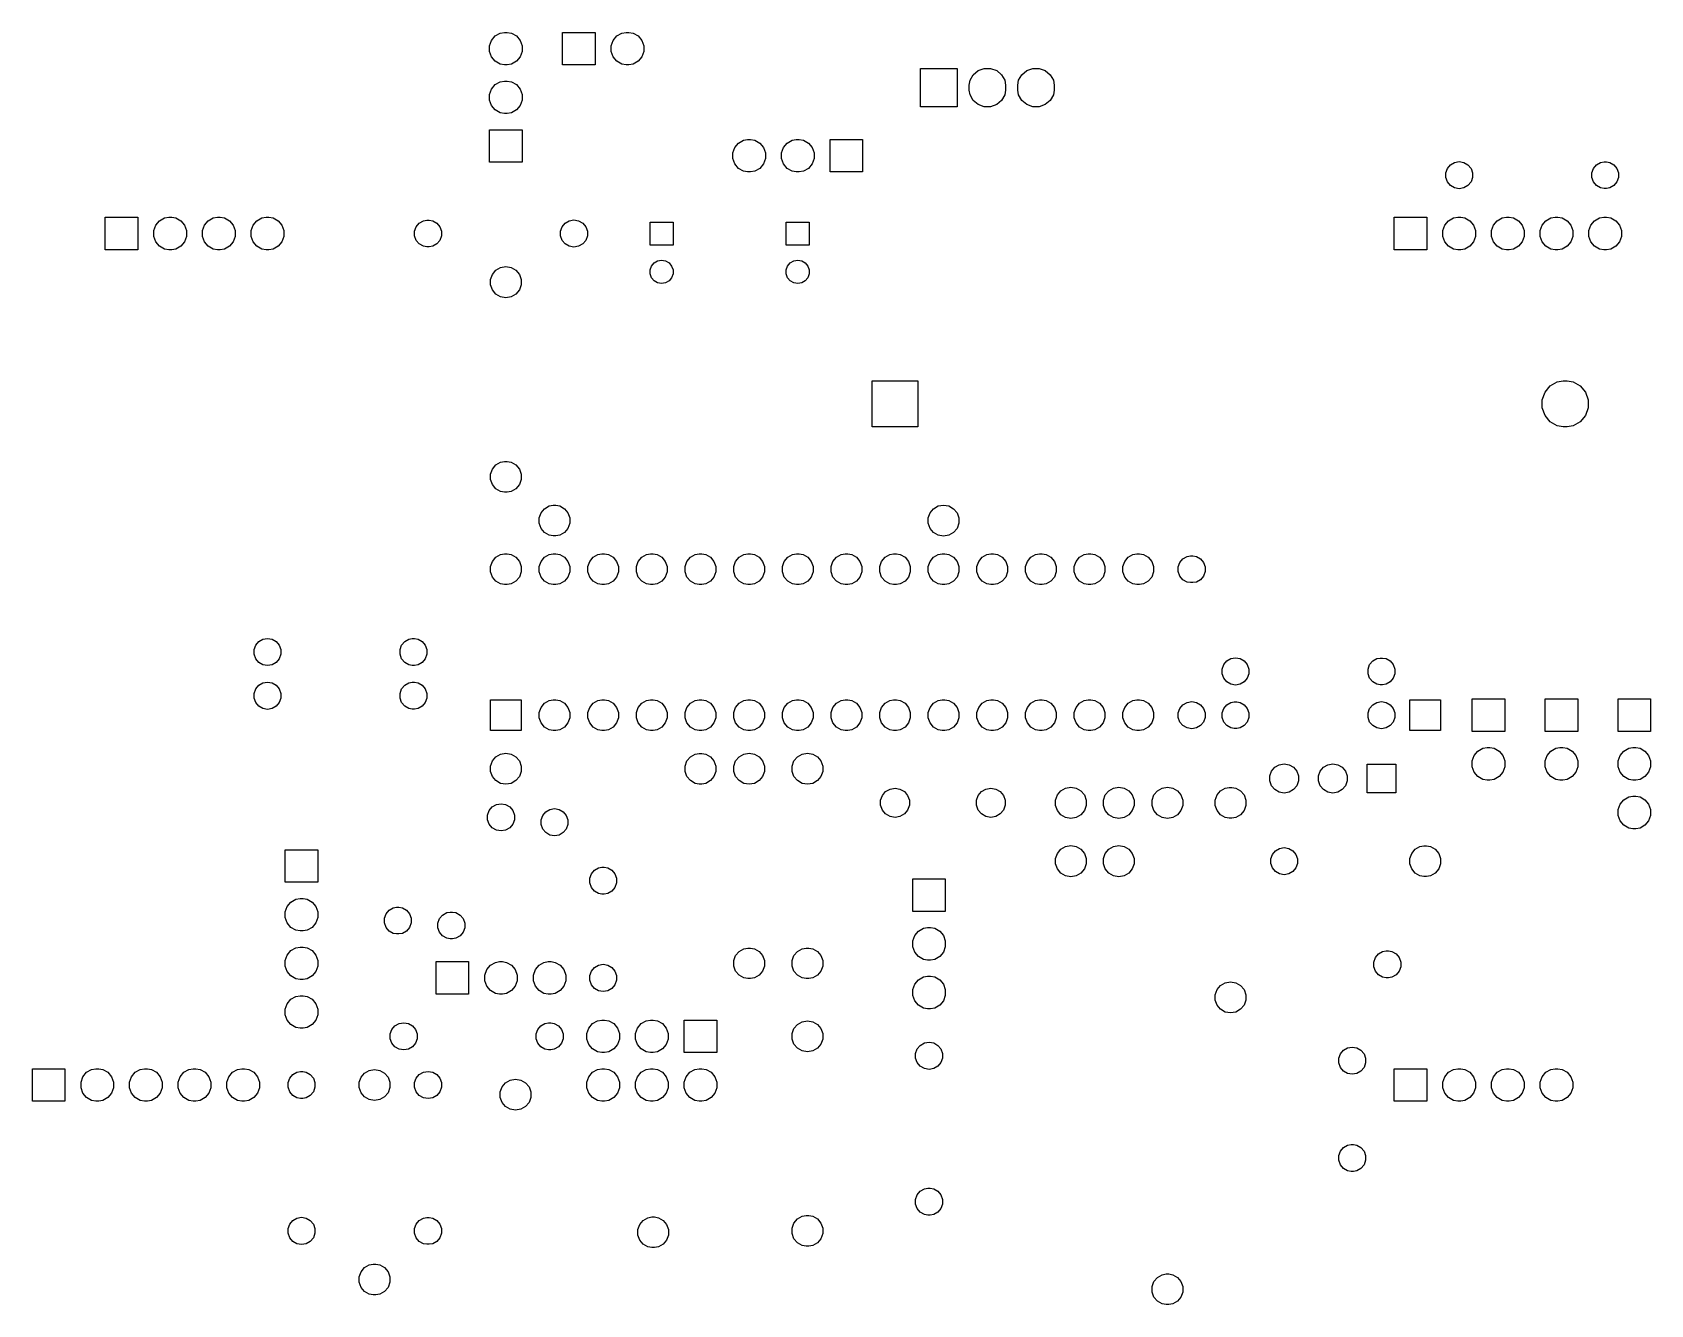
# Model space of a CAD drawing. Extents: x 21 to 105.5, y -83.9 to -17.4.
import ezdxf

# ---------------------------------------------------------------- set-up
doc = ezdxf.new("R2010")
doc.units = 0
doc.header["$MEASUREMENT"] = 0
doc.layers.add('BLACK', color=7, linetype='CONTINUOUS')

msp = doc.modelspace()

# ---------------------------------------------------------------- linework, layer by layer
at = {"layer": 'BLACK', "linetype": 'CONTINUOUS'}
for p, q in [((44.9725, -17.8564), (45.1652, -17.6268)), ((45.1652, -17.6268), (45.4248, -17.4769)), ((45.4248, -17.4769), (45.6456, -17.438)), ((45.6456, -17.438), (45.7944, -17.438)), ((45.7944, -17.438), (46.0152, -17.4769)), ((46.0152, -17.4769), (46.2748, -17.6268)), ((46.2748, -17.6268), (46.4675, -17.8564)), ((48.68, -19.138), (48.68, -17.438)), ((48.68, -17.438), (50.38, -17.438)), ((50.38, -17.438), (50.38, -19.138)), ((51.3225, -17.8564), (51.5152, -17.6268)), ((51.5152, -17.6268), (51.7748, -17.4769)), ((51.7748, -17.4769), (51.9956, -17.438)), ((51.9956, -17.438), (52.1444, -17.438)), ((52.1444, -17.438), (52.3652, -17.4769)), ((52.3652, -17.4769), (52.6248, -17.6268)), ((52.6248, -17.6268), (52.8175, -17.8564)), ((44.87, -18.1381), (44.9725, -17.8564)), ((44.87, -18.4379), (44.87, -18.1381)), ((44.9725, -18.7196), (44.87, -18.4379)), ((46.4675, -17.8564), (46.57, -18.1381)), ((46.57, -18.4379), (46.4675, -18.7196)), ((46.57, -18.1381), (46.57, -18.4379)), ((51.22, -18.1381), (51.3225, -17.8564)), ((51.22, -18.4379), (51.22, -18.1381)), ((51.3225, -18.7196), (51.22, -18.4379)), ((52.8175, -17.8564), (52.92, -18.1381)), ((52.92, -18.4379), (52.8175, -18.7196)), ((52.92, -18.1381), (52.92, -18.4379)), ((45.1652, -18.9492), (44.9725, -18.7196)), ((45.4248, -19.0991), (45.1652, -18.9492)), ((45.6456, -19.138), (45.4248, -19.0991)), ((45.7944, -19.138), (45.6456, -19.138)), ((46.0152, -19.0991), (45.7944, -19.138)), ((46.2748, -18.9492), (46.0152, -19.0991)), ((46.4675, -18.7196), (46.2748, -18.9492)), ((50.38, -19.138), (48.68, -19.138)), ((51.5152, -18.9492), (51.3225, -18.7196)), ((51.7748, -19.0991), (51.5152, -18.9492)), ((51.9956, -19.138), (51.7748, -19.0991)), ((52.1444, -19.138), (51.9956, -19.138)), ((52.3652, -19.0991), (52.1444, -19.138)), ((52.6248, -18.9492), (52.3652, -19.0991)), ((52.8175, -18.7196), (52.6248, -18.9492)), ((67.3735, -21.32), (67.3735, -19.32)), ((67.3735, -19.32), (69.2785, -19.32)), ((69.2785, -19.32), (69.2785, -21.32)), ((70.1251, -19.6508), (70.3824, -19.4349)), ((70.3824, -19.4349), (70.698, -19.32)), ((70.698, -19.32), (71.0339, -19.32)), ((71.0339, -19.32), (71.3496, -19.4349)), ((71.3496, -19.4349), (71.6069, -19.6508)), ((72.6651, -19.6508), (72.9224, -19.4349)), ((72.9224, -19.4349), (73.238, -19.32)), ((73.238, -19.32), (73.5739, -19.32)), ((73.5739, -19.32), (73.8896, -19.4349)), ((73.8896, -19.4349), (74.1469, -19.6508)), ((44.9725, -20.3964), (45.1652, -20.1668)), ((45.1652, -20.1668), (45.4248, -20.0169)), ((45.4248, -20.0169), (45.6456, -19.978)), ((45.6456, -19.978), (45.7944, -19.978)), ((45.7944, -19.978), (46.0152, -20.0169)), ((46.0152, -20.0169), (46.2748, -20.1668)), ((46.2748, -20.1668), (46.4675, -20.3964)), ((69.9135, -20.1892), (69.9571, -19.9417)), ((69.9135, -20.4508), (69.9135, -20.1892)), ((69.9571, -19.9417), (70.1251, -19.6508)), ((71.6069, -19.6508), (71.7749, -19.9417)), ((71.7749, -19.9417), (71.8185, -20.1892)), ((71.8185, -20.1892), (71.8185, -20.4508)), ((72.4535, -20.1892), (72.4971, -19.9417)), ((72.4535, -20.4508), (72.4535, -20.1892)), ((72.4971, -19.9417), (72.6651, -19.6508)), ((74.1469, -19.6508), (74.3149, -19.9417)), ((74.3149, -19.9417), (74.3585, -20.1892)), ((74.3585, -20.1892), (74.3585, -20.4508)), ((44.87, -20.6781), (44.9725, -20.3964)), ((44.87, -20.9779), (44.87, -20.6781)), ((44.9725, -21.2596), (44.87, -20.9779)), ((46.4675, -20.3964), (46.57, -20.6781)), ((46.57, -20.9779), (46.4675, -21.2596)), ((46.57, -20.6781), (46.57, -20.9779)), ((69.9571, -20.6983), (69.9135, -20.4508)), ((70.1251, -20.9892), (69.9571, -20.6983)), ((70.3824, -21.2051), (70.1251, -20.9892)), ((71.6069, -20.9892), (71.3496, -21.2051)), ((71.7749, -20.6983), (71.6069, -20.9892)), ((71.8185, -20.4508), (71.7749, -20.6983)), ((72.4971, -20.6983), (72.4535, -20.4508)), ((72.6651, -20.9892), (72.4971, -20.6983)), ((72.9224, -21.2051), (72.6651, -20.9892)), ((74.1469, -20.9892), (73.8896, -21.2051)), ((74.3149, -20.6983), (74.1469, -20.9892)), ((74.3585, -20.4508), (74.3149, -20.6983)), ((45.1652, -21.4892), (44.9725, -21.2596)), ((45.4248, -21.6391), (45.1652, -21.4892)), ((45.6456, -21.678), (45.4248, -21.6391)), ((45.7944, -21.678), (45.6456, -21.678)), ((46.0152, -21.6391), (45.7944, -21.678)), ((46.2748, -21.4892), (46.0152, -21.6391)), ((46.4675, -21.2596), (46.2748, -21.4892)), ((69.2785, -21.32), (67.3735, -21.32)), ((70.698, -21.32), (70.3824, -21.2051)), ((71.034, -21.32), (70.698, -21.32)), ((71.3496, -21.2051), (71.034, -21.32)), ((73.2381, -21.32), (72.9224, -21.2051)), ((73.574, -21.32), (73.2381, -21.32)), ((73.8896, -21.2051), (73.574, -21.32)), ((44.87, -24.218), (44.87, -22.518)), ((44.87, -22.518), (46.57, -22.518)), ((46.57, -22.518), (46.57, -24.218)), ((57.57, -23.7261), (57.6725, -23.4444)), ((57.6725, -23.4444), (57.8652, -23.2148)), ((57.8652, -23.2148), (58.1248, -23.0649)), ((58.1248, -23.0649), (58.3456, -23.026)), ((58.3456, -23.026), (58.4944, -23.026)), ((58.4944, -23.026), (58.7152, -23.0649)), ((58.7152, -23.0649), (58.9748, -23.2148)), ((58.9748, -23.2148), (59.1675, -23.4444)), ((59.1675, -23.4444), (59.27, -23.7261)), ((60.11, -23.7261), (60.2125, -23.4444)), ((60.2125, -23.4444), (60.4052, -23.2148)), ((60.4052, -23.2148), (60.6648, -23.0649)), ((60.6648, -23.0649), (60.8856, -23.026)), ((60.8856, -23.026), (61.0344, -23.026)), ((61.0344, -23.026), (61.2552, -23.0649)), ((61.2552, -23.0649), (61.5148, -23.2148)), ((61.5148, -23.2148), (61.7075, -23.4444)), ((61.7075, -23.4444), (61.81, -23.7261)), ((62.65, -24.726), (62.65, -23.026)), ((62.65, -23.026), (64.35, -23.026)), ((64.35, -23.026), (64.35, -24.726)), ((46.57, -24.218), (44.87, -24.218)), ((57.57, -24.0259), (57.57, -23.7261)), ((57.6725, -24.3076), (57.57, -24.0259)), ((57.8652, -24.5372), (57.6725, -24.3076)), ((59.1675, -24.3076), (58.9748, -24.5372)), ((59.27, -24.0259), (59.1675, -24.3076)), ((59.27, -23.7261), (59.27, -24.0259)), ((60.11, -24.0259), (60.11, -23.7261)), ((60.2125, -24.3076), (60.11, -24.0259)), ((60.4052, -24.5372), (60.2125, -24.3076)), ((61.7075, -24.3076), (61.5148, -24.5372)), ((61.81, -24.0259), (61.7075, -24.3076)), ((61.81, -23.7261), (61.81, -24.0259)), ((94.8884, -24.5366), (95.0471, -24.3475)), ((95.0471, -24.3475), (95.2609, -24.2241)), ((95.2609, -24.2241), (95.504, -24.1812)), ((95.504, -24.1812), (95.7471, -24.2241)), ((95.7471, -24.2241), (95.9609, -24.3475)), ((95.9609, -24.3475), (96.1196, -24.5366)), ((102.508, -24.5366), (102.667, -24.3475)), ((102.667, -24.3475), (102.881, -24.2241)), ((102.881, -24.2241), (103.063, -24.192)), ((103.063, -24.192), (103.185, -24.192)), ((103.185, -24.192), (103.367, -24.2241)), ((103.367, -24.2241), (103.581, -24.3475)), ((103.581, -24.3475), (103.74, -24.5366)), ((58.1248, -24.6871), (57.8652, -24.5372)), ((58.3456, -24.726), (58.1248, -24.6871)), ((58.4944, -24.726), (58.3456, -24.726)), ((58.7152, -24.6871), (58.4944, -24.726)), ((58.9748, -24.5372), (58.7152, -24.6871)), ((60.6648, -24.6871), (60.4052, -24.5372)), ((60.8856, -24.726), (60.6648, -24.6871)), ((61.0344, -24.726), (60.8856, -24.726)), ((61.2552, -24.6871), (61.0344, -24.726)), ((61.5148, -24.5372), (61.2552, -24.6871)), ((64.35, -24.726), (62.65, -24.726)), ((94.804, -24.7686), (94.8884, -24.5366)), ((94.804, -25.0154), (94.804, -24.7686)), ((94.8884, -25.2474), (94.804, -25.0154)), ((95.0471, -25.4365), (94.8884, -25.2474)), ((96.1196, -25.2474), (95.9609, -25.4365)), ((96.1196, -24.5366), (96.204, -24.7686)), ((96.204, -25.0154), (96.1196, -25.2474)), ((96.204, -24.7686), (96.204, -25.0154)), ((102.424, -24.7686), (102.508, -24.5366)), ((102.424, -25.0154), (102.424, -24.7686)), ((102.508, -25.2474), (102.424, -25.0154)), ((102.667, -25.4365), (102.508, -25.2474)), ((103.74, -25.2474), (103.581, -25.4365)), ((103.74, -24.5366), (103.824, -24.7686)), ((103.824, -25.0154), (103.74, -25.2474)), ((103.824, -24.7686), (103.824, -25.0154)), ((95.2609, -25.5599), (95.0471, -25.4365)), ((95.504, -25.6028), (95.2609, -25.5599)), ((95.7471, -25.5599), (95.504, -25.6028)), ((95.9609, -25.4365), (95.7471, -25.5599)), ((102.881, -25.5599), (102.667, -25.4365)), ((103.063, -25.592), (102.881, -25.5599)), ((103.185, -25.592), (103.063, -25.592)), ((103.367, -25.5599), (103.185, -25.592)), ((103.581, -25.4365), (103.367, -25.5599)), ((24.804, -28.79), (24.804, -27.09)), ((24.804, -27.09), (26.504, -27.09)), ((26.504, -27.09), (26.504, -28.79)), ((27.344, -27.7901), (27.4465, -27.5084)), ((27.344, -28.0899), (27.344, -27.7901)), ((27.4465, -27.5084), (27.6392, -27.2788)), ((27.6392, -27.2788), (27.8988, -27.1289)), ((27.8988, -27.1289), (28.1196, -27.09)), ((28.1196, -27.09), (28.2684, -27.09)), ((28.2684, -27.09), (28.4892, -27.1289)), ((28.4892, -27.1289), (28.7488, -27.2788)), ((28.7488, -27.2788), (28.9415, -27.5084)), ((28.9415, -27.5084), (29.044, -27.7901)), ((29.044, -27.7901), (29.044, -28.0899)), ((29.884, -27.7901), (29.9865, -27.5084)), ((29.884, -28.0899), (29.884, -27.7901)), ((29.9865, -27.5084), (30.1792, -27.2788)), ((30.1792, -27.2788), (30.4388, -27.1289)), ((30.4388, -27.1289), (30.6596, -27.09)), ((30.6596, -27.09), (30.8084, -27.09)), ((30.8084, -27.09), (31.0292, -27.1289)), ((31.0292, -27.1289), (31.2888, -27.2788)), ((31.2888, -27.2788), (31.4815, -27.5084)), ((31.4815, -27.5084), (31.584, -27.7901)), ((31.584, -27.7901), (31.584, -28.0899)), ((32.424, -27.7901), (32.5265, -27.5084)), ((32.424, -28.0899), (32.424, -27.7901)), ((32.5265, -27.5084), (32.7192, -27.2788)), ((32.7192, -27.2788), (32.9788, -27.1289)), ((32.9788, -27.1289), (33.1996, -27.09)), ((33.1996, -27.09), (33.3484, -27.09)), ((33.3484, -27.09), (33.5692, -27.1289)), ((33.5692, -27.1289), (33.8288, -27.2788)), ((33.8288, -27.2788), (34.0215, -27.5084)), ((34.0215, -27.5084), (34.124, -27.7901)), ((34.124, -27.7901), (34.124, -28.0899)), ((40.956, -27.8166), (41.0404, -27.5846)), ((40.956, -28.0634), (40.956, -27.8166)), ((41.0404, -27.5846), (41.1991, -27.3955)), ((41.1991, -27.3955), (41.4129, -27.2721)), ((41.4129, -27.2721), (41.5948, -27.24)), ((41.5948, -27.24), (41.7172, -27.24)), ((41.7172, -27.24), (41.8991, -27.2721)), ((41.8991, -27.2721), (42.1129, -27.3955)), ((42.1129, -27.3955), (42.2716, -27.5846)), ((42.2716, -27.5846), (42.356, -27.8166)), ((42.356, -27.8166), (42.356, -28.0634)), ((48.576, -27.8166), (48.6604, -27.5846)), ((48.576, -28.0634), (48.576, -27.8166)), ((48.6604, -27.5846), (48.8191, -27.3955)), ((48.8191, -27.3955), (49.0329, -27.2721)), ((49.0329, -27.2721), (49.276, -27.2292)), ((49.276, -27.2292), (49.5191, -27.2721)), ((49.5191, -27.2721), (49.7329, -27.3955)), ((49.7329, -27.3955), (49.8916, -27.5846)), ((49.8916, -27.5846), (49.976, -27.8166)), ((49.976, -27.8166), (49.976, -28.0634)), ((53.248, -28.54), (53.248, -27.34)), ((53.248, -27.34), (54.448, -27.34)), ((54.448, -27.34), (54.448, -28.54)), ((60.36, -28.54), (60.36, -27.34)), ((60.36, -27.34), (61.56, -27.34)), ((61.56, -27.34), (61.56, -28.54)), ((92.114, -28.79), (92.114, -27.09)), ((92.114, -27.09), (93.814, -27.09)), ((93.814, -27.09), (93.814, -28.79)), ((94.654, -27.7901), (94.7565, -27.5084)), ((94.654, -28.0899), (94.654, -27.7901)), ((94.7565, -27.5084), (94.9492, -27.2788)), ((94.9492, -27.2788), (95.2088, -27.1289)), ((95.2088, -27.1289), (95.4296, -27.09)), ((95.4296, -27.09), (95.5784, -27.09)), ((95.5784, -27.09), (95.7992, -27.1289)), ((95.7992, -27.1289), (96.0588, -27.2788)), ((96.0588, -27.2788), (96.2515, -27.5084)), ((96.2515, -27.5084), (96.354, -27.7901)), ((96.354, -27.7901), (96.354, -28.0899)), ((97.194, -27.7901), (97.2965, -27.5084)), ((97.194, -28.0899), (97.194, -27.7901)), ((97.2965, -27.5084), (97.4892, -27.2788)), ((97.4892, -27.2788), (97.7488, -27.1289)), ((97.7488, -27.1289), (97.9696, -27.09)), ((97.9696, -27.09), (98.1184, -27.09)), ((98.1184, -27.09), (98.3392, -27.1289)), ((98.3392, -27.1289), (98.5988, -27.2788)), ((98.5988, -27.2788), (98.7915, -27.5084)), ((98.7915, -27.5084), (98.894, -27.7901)), ((98.894, -27.7901), (98.894, -28.0899)), ((99.734, -27.7901), (99.8365, -27.5084)), ((99.734, -28.0899), (99.734, -27.7901)), ((99.8365, -27.5084), (100.029, -27.2788)), ((100.029, -27.2788), (100.289, -27.1289)), ((100.289, -27.1289), (100.51, -27.09)), ((100.51, -27.09), (100.658, -27.09)), ((100.658, -27.09), (100.879, -27.1289)), ((100.879, -27.1289), (101.139, -27.2788)), ((101.139, -27.2788), (101.331, -27.5084)), ((101.331, -27.5084), (101.434, -27.7901)), ((101.434, -27.7901), (101.434, -28.0899)), ((102.274, -27.7901), (102.377, -27.5084)), ((102.274, -28.0899), (102.274, -27.7901)), ((102.377, -27.5084), (102.569, -27.2788)), ((102.569, -27.2788), (102.829, -27.1289)), ((102.829, -27.1289), (103.05, -27.09)), ((103.05, -27.09), (103.198, -27.09)), ((103.198, -27.09), (103.419, -27.1289)), ((103.419, -27.1289), (103.679, -27.2788)), ((103.679, -27.2788), (103.871, -27.5084)), ((103.871, -27.5084), (103.974, -27.7901)), ((103.974, -27.7901), (103.974, -28.0899)), ((27.4465, -28.3716), (27.344, -28.0899)), ((27.6392, -28.6012), (27.4465, -28.3716)), ((27.8988, -28.7511), (27.6392, -28.6012)), ((28.7488, -28.6012), (28.4892, -28.7511)), ((28.9415, -28.3716), (28.7488, -28.6012)), ((29.044, -28.0899), (28.9415, -28.3716)), ((29.9865, -28.3716), (29.884, -28.0899)), ((30.1792, -28.6012), (29.9865, -28.3716)), ((30.4388, -28.7511), (30.1792, -28.6012)), ((31.2888, -28.6012), (31.0292, -28.7511)), ((31.4815, -28.3716), (31.2888, -28.6012)), ((31.584, -28.0899), (31.4815, -28.3716)), ((32.5265, -28.3716), (32.424, -28.0899)), ((32.7192, -28.6012), (32.5265, -28.3716)), ((32.9788, -28.7511), (32.7192, -28.6012)), ((33.8288, -28.6012), (33.5692, -28.7511)), ((34.0215, -28.3716), (33.8288, -28.6012)), ((34.124, -28.0899), (34.0215, -28.3716)), ((41.0404, -28.2954), (40.956, -28.0634)), ((41.1991, -28.4845), (41.0404, -28.2954)), ((41.4129, -28.6079), (41.1991, -28.4845)), ((41.5948, -28.64), (41.4129, -28.6079)), ((41.7172, -28.64), (41.5948, -28.64)), ((41.8991, -28.6079), (41.7172, -28.64)), ((42.1129, -28.4845), (41.8991, -28.6079)), ((42.2716, -28.2954), (42.1129, -28.4845)), ((42.356, -28.0634), (42.2716, -28.2954)), ((48.6604, -28.2954), (48.576, -28.0634)), ((48.8191, -28.4845), (48.6604, -28.2954)), ((49.0329, -28.6079), (48.8191, -28.4845)), ((49.276, -28.6508), (49.0329, -28.6079)), ((49.5191, -28.6079), (49.276, -28.6508)), ((49.7329, -28.4845), (49.5191, -28.6079)), ((49.8916, -28.2954), (49.7329, -28.4845)), ((49.976, -28.0634), (49.8916, -28.2954)), ((54.448, -28.54), (53.248, -28.54)), ((61.56, -28.54), (60.36, -28.54)), ((94.7565, -28.3716), (94.654, -28.0899)), ((94.9492, -28.6012), (94.7565, -28.3716)), ((95.2088, -28.7511), (94.9492, -28.6012)), ((96.0588, -28.6012), (95.7992, -28.7511)), ((96.2515, -28.3716), (96.0588, -28.6012)), ((96.354, -28.0899), (96.2515, -28.3716)), ((97.2965, -28.3716), (97.194, -28.0899)), ((97.4892, -28.6012), (97.2965, -28.3716)), ((97.7488, -28.7511), (97.4892, -28.6012)), ((98.5988, -28.6012), (98.3392, -28.7511)), ((98.7915, -28.3716), (98.5988, -28.6012)), ((98.894, -28.0899), (98.7915, -28.3716)), ((99.8365, -28.3716), (99.734, -28.0899)), ((100.029, -28.6012), (99.8365, -28.3716)), ((100.289, -28.7511), (100.029, -28.6012)), ((101.139, -28.6012), (100.879, -28.7511)), ((101.331, -28.3716), (101.139, -28.6012)), ((101.434, -28.0899), (101.331, -28.3716)), ((102.377, -28.3716), (102.274, -28.0899)), ((102.569, -28.6012), (102.377, -28.3716)), ((102.829, -28.7511), (102.569, -28.6012)), ((103.679, -28.6012), (103.419, -28.7511)), ((103.871, -28.3716), (103.679, -28.6012)), ((103.974, -28.0899), (103.871, -28.3716)), ((26.504, -28.79), (24.804, -28.79)), ((28.1196, -28.79), (27.8988, -28.7511)), ((28.2684, -28.79), (28.1196, -28.79)), ((28.4892, -28.7511), (28.2684, -28.79)), ((30.6596, -28.79), (30.4388, -28.7511)), ((30.8084, -28.79), (30.6596, -28.79)), ((31.0292, -28.7511), (30.8084, -28.79)), ((33.1996, -28.79), (32.9788, -28.7511)), ((33.3484, -28.79), (33.1996, -28.79)), ((33.5692, -28.7511), (33.3484, -28.79)), ((53.3204, -29.6354), (53.4564, -29.4733)), ((53.4564, -29.4733), (53.6396, -29.3675)), ((53.6396, -29.3675), (53.848, -29.3307)), ((53.848, -29.3307), (54.0564, -29.3675)), ((54.0564, -29.3675), (54.2396, -29.4733)), ((54.2396, -29.4733), (54.3756, -29.6354)), ((60.4324, -29.6354), (60.5684, -29.4733)), ((60.5684, -29.4733), (60.7516, -29.3675)), ((60.7516, -29.3675), (60.96, -29.3307)), ((60.96, -29.3307), (61.1684, -29.3675)), ((61.1684, -29.3675), (61.3516, -29.4733)), ((61.3516, -29.4733), (61.4876, -29.6354)), ((93.814, -28.79), (92.114, -28.79)), ((95.4296, -28.79), (95.2088, -28.7511)), ((95.5784, -28.79), (95.4296, -28.79)), ((95.7992, -28.7511), (95.5784, -28.79)), ((97.9696, -28.79), (97.7488, -28.7511)), ((98.1184, -28.79), (97.9696, -28.79)), ((98.3392, -28.7511), (98.1184, -28.79)), ((100.51, -28.79), (100.289, -28.7511)), ((100.658, -28.79), (100.51, -28.79)), ((100.879, -28.7511), (100.658, -28.79)), ((103.05, -28.79), (102.829, -28.7511)), ((103.198, -28.79), (103.05, -28.79)), ((103.419, -28.7511), (103.198, -28.79)), ((44.92, -30.3389), (45.0165, -30.0738)), ((44.92, -30.6211), (44.92, -30.3389)), ((45.0165, -30.0738), (45.1978, -29.8577)), ((45.1978, -29.8577), (45.4422, -29.7166)), ((45.4422, -29.7166), (45.72, -29.6677)), ((45.72, -29.6677), (45.9978, -29.7166)), ((45.9978, -29.7166), (46.2422, -29.8577)), ((46.2422, -29.8577), (46.4235, -30.0738)), ((46.4235, -30.0738), (46.52, -30.3389)), ((46.52, -30.3389), (46.52, -30.6211)), ((53.248, -29.8342), (53.3204, -29.6354)), ((53.248, -30.0458), (53.248, -29.8342)), ((53.3204, -30.2446), (53.248, -30.0458)), ((53.4564, -30.4067), (53.3204, -30.2446)), ((53.6396, -30.5125), (53.4564, -30.4067)), ((54.2396, -30.4067), (54.0564, -30.5125)), ((54.3756, -30.2446), (54.2396, -30.4067)), ((54.3756, -29.6354), (54.448, -29.8342)), ((54.448, -30.0458), (54.3756, -30.2446)), ((54.448, -29.8342), (54.448, -30.0458)), ((60.36, -29.8342), (60.4324, -29.6354)), ((60.36, -30.0458), (60.36, -29.8342)), ((60.4324, -30.2446), (60.36, -30.0458)), ((60.5684, -30.4067), (60.4324, -30.2446)), ((60.7516, -30.5125), (60.5684, -30.4067)), ((61.3516, -30.4067), (61.1684, -30.5125)), ((61.4876, -30.2446), (61.3516, -30.4067)), ((61.4876, -29.6354), (61.56, -29.8342)), ((61.56, -30.0458), (61.4876, -30.2446)), ((61.56, -29.8342), (61.56, -30.0458)), ((45.0165, -30.8862), (44.92, -30.6211)), ((45.1978, -31.1023), (45.0165, -30.8862)), ((45.4422, -31.2434), (45.1978, -31.1023)), ((45.72, -31.2923), (45.4422, -31.2434)), ((45.9978, -31.2434), (45.72, -31.2923)), ((46.2422, -31.1023), (45.9978, -31.2434)), ((46.4235, -30.8862), (46.2422, -31.1023)), ((46.52, -30.6211), (46.4235, -30.8862)), ((53.848, -30.5493), (53.6396, -30.5125)), ((54.0564, -30.5125), (53.848, -30.5493)), ((60.96, -30.5493), (60.7516, -30.5125)), ((61.1684, -30.5125), (60.96, -30.5493)), ((64.84, -38.03), (64.84, -35.63)), ((64.84, -35.63), (67.24, -35.63)), ((67.24, -35.63), (67.24, -38.03)), ((99.84, -36.6184), (99.9847, -36.2207)), ((99.9847, -36.2207), (100.257, -35.8966)), ((100.257, -35.8966), (100.623, -35.685)), ((100.623, -35.685), (100.935, -35.63)), ((100.935, -35.63), (101.145, -35.63)), ((101.145, -35.63), (101.457, -35.685)), ((101.457, -35.685), (101.823, -35.8966)), ((101.823, -35.8966), (102.095, -36.2207)), ((102.095, -36.2207), (102.24, -36.6184)), ((99.84, -37.0416), (99.84, -36.6184)), ((99.9847, -37.4393), (99.84, -37.0416)), ((102.24, -37.0416), (102.095, -37.4393)), ((102.24, -36.6184), (102.24, -37.0416)), ((100.257, -37.7634), (99.9847, -37.4393)), ((100.623, -37.975), (100.257, -37.7634)), ((100.935, -38.03), (100.623, -37.975)), ((101.457, -37.975), (101.145, -38.03)), ((101.823, -37.7634), (101.457, -37.975)), ((102.095, -37.4393), (101.823, -37.7634)), ((67.24, -38.03), (64.84, -38.03)), ((101.145, -38.03), (100.935, -38.03)), ((44.92, -40.4989), (45.0165, -40.2338)), ((44.92, -40.7811), (44.92, -40.4989)), ((45.0165, -40.2338), (45.1978, -40.0177)), ((45.1978, -40.0177), (45.4422, -39.8766)), ((45.4422, -39.8766), (45.65, -39.84)), ((45.65, -39.84), (45.79, -39.84)), ((45.79, -39.84), (45.9978, -39.8766)), ((45.9978, -39.8766), (46.2422, -40.0177)), ((46.2422, -40.0177), (46.4235, -40.2338)), ((46.4235, -40.2338), (46.52, -40.4989)), ((46.52, -40.4989), (46.52, -40.7811)), ((45.0165, -41.0462), (44.92, -40.7811)), ((45.1978, -41.2623), (45.0165, -41.0462)), ((45.4422, -41.4034), (45.1978, -41.2623)), ((45.65, -41.44), (45.4422, -41.4034)), ((45.9978, -41.4034), (45.79, -41.44)), ((46.2422, -41.2623), (45.9978, -41.4034)), ((46.4235, -41.0462), (46.2422, -41.2623)), ((46.52, -40.7811), (46.4235, -41.0462)), ((45.79, -41.44), (45.65, -41.44)), ((47.7378, -42.3037), (47.9822, -42.1626)), ((47.9822, -42.1626), (48.19, -42.126)), ((48.19, -42.126), (48.33, -42.126)), ((48.33, -42.126), (48.5378, -42.1626)), ((48.5378, -42.1626), (48.7822, -42.3037)), ((68.0578, -42.3037), (68.3022, -42.1626)), ((68.3022, -42.1626), (68.58, -42.1137)), ((68.58, -42.1137), (68.8578, -42.1626)), ((68.8578, -42.1626), (69.1022, -42.3037)), ((47.46, -42.7849), (47.5565, -42.5198)), ((47.46, -43.0671), (47.46, -42.7849)), ((47.5565, -43.3322), (47.46, -43.0671)), ((47.5565, -42.5198), (47.7378, -42.3037)), ((48.7822, -42.3037), (48.9635, -42.5198)), ((48.9635, -42.5198), (49.06, -42.7849)), ((49.06, -43.0671), (48.9635, -43.3322)), ((49.06, -42.7849), (49.06, -43.0671)), ((67.78, -42.7849), (67.8765, -42.5198)), ((67.78, -43.0671), (67.78, -42.7849)), ((67.8765, -43.3322), (67.78, -43.0671)), ((67.8765, -42.5198), (68.0578, -42.3037)), ((69.1022, -42.3037), (69.2835, -42.5198)), ((69.2835, -42.5198), (69.38, -42.7849)), ((69.38, -43.0671), (69.2835, -43.3322)), ((69.38, -42.7849), (69.38, -43.0671)), ((47.7378, -43.5483), (47.5565, -43.3322)), ((47.9822, -43.6894), (47.7378, -43.5483)), ((48.19, -43.726), (47.9822, -43.6894)), ((48.33, -43.726), (48.19, -43.726)), ((48.5378, -43.6894), (48.33, -43.726)), ((48.7822, -43.5483), (48.5378, -43.6894)), ((48.9635, -43.3322), (48.7822, -43.5483)), ((68.0578, -43.5483), (67.8765, -43.3322)), ((68.3022, -43.6894), (68.0578, -43.5483)), ((68.58, -43.7383), (68.3022, -43.6894)), ((68.8578, -43.6894), (68.58, -43.7383)), ((69.1022, -43.5483), (68.8578, -43.6894)), ((69.2835, -43.3322), (69.1022, -43.5483)), ((45.1978, -44.8437), (45.4422, -44.7026)), ((45.4422, -44.7026), (45.65, -44.666)), ((45.65, -44.666), (45.79, -44.666)), ((45.79, -44.666), (45.9978, -44.7026)), ((45.9978, -44.7026), (46.2422, -44.8437)), ((47.7378, -44.8437), (47.9822, -44.7026)), ((47.9822, -44.7026), (48.19, -44.666)), ((48.19, -44.666), (48.33, -44.666)), ((48.33, -44.666), (48.5378, -44.7026)), ((48.5378, -44.7026), (48.7822, -44.8437)), ((50.2778, -44.8437), (50.5222, -44.7026)), ((50.5222, -44.7026), (50.73, -44.666)), ((50.73, -44.666), (50.87, -44.666)), ((50.87, -44.666), (51.0778, -44.7026)), ((51.0778, -44.7026), (51.3222, -44.8437)), ((52.8178, -44.8437), (53.0622, -44.7026)), ((53.0622, -44.7026), (53.27, -44.666)), ((53.27, -44.666), (53.41, -44.666)), ((53.41, -44.666), (53.6178, -44.7026)), ((53.6178, -44.7026), (53.8622, -44.8437)), ((55.3578, -44.8437), (55.6022, -44.7026)), ((55.6022, -44.7026), (55.81, -44.666)), ((55.81, -44.666), (55.95, -44.666)), ((55.95, -44.666), (56.1578, -44.7026)), ((56.1578, -44.7026), (56.4022, -44.8437)), ((57.8978, -44.8437), (58.1422, -44.7026)), ((58.1422, -44.7026), (58.35, -44.666)), ((58.35, -44.666), (58.49, -44.666)), ((58.49, -44.666), (58.6978, -44.7026)), ((58.6978, -44.7026), (58.9422, -44.8437)), ((60.4378, -44.8437), (60.6822, -44.7026)), ((60.6822, -44.7026), (60.89, -44.666)), ((60.89, -44.666), (61.03, -44.666)), ((61.03, -44.666), (61.2378, -44.7026)), ((61.2378, -44.7026), (61.4822, -44.8437)), ((62.9778, -44.8437), (63.2222, -44.7026)), ((63.2222, -44.7026), (63.43, -44.666)), ((63.43, -44.666), (63.57, -44.666)), ((63.57, -44.666), (63.7778, -44.7026)), ((63.7778, -44.7026), (64.0222, -44.8437)), ((65.5178, -44.8437), (65.7622, -44.7026)), ((65.7622, -44.7026), (65.97, -44.666)), ((65.97, -44.666), (66.11, -44.666)), ((66.11, -44.666), (66.3178, -44.7026)), ((66.3178, -44.7026), (66.5622, -44.8437)), ((68.0578, -44.8437), (68.3022, -44.7026)), ((68.3022, -44.7026), (68.51, -44.666)), ((68.51, -44.666), (68.65, -44.666)), ((68.65, -44.666), (68.8578, -44.7026)), ((68.8578, -44.7026), (69.1022, -44.8437)), ((70.5978, -44.8437), (70.8422, -44.7026)), ((70.8422, -44.7026), (71.05, -44.666)), ((71.05, -44.666), (71.19, -44.666)), ((71.19, -44.666), (71.3978, -44.7026)), ((71.3978, -44.7026), (71.6422, -44.8437)), ((73.1378, -44.8437), (73.3822, -44.7026)), ((73.3822, -44.7026), (73.59, -44.666)), ((73.59, -44.666), (73.73, -44.666)), ((73.73, -44.666), (73.9378, -44.7026)), ((73.9378, -44.7026), (74.1822, -44.8437)), ((75.6778, -44.8437), (75.9222, -44.7026)), ((75.9222, -44.7026), (76.13, -44.666)), ((76.13, -44.666), (76.27, -44.666)), ((76.27, -44.666), (76.4778, -44.7026)), ((76.4778, -44.7026), (76.7222, -44.8437)), ((78.2178, -44.8437), (78.4622, -44.7026)), ((78.4622, -44.7026), (78.67, -44.666)), ((78.67, -44.666), (78.81, -44.666)), ((78.81, -44.666), (79.0178, -44.7026)), ((79.0178, -44.7026), (79.2622, -44.8437)), ((81.2909, -44.7981), (81.4728, -44.766)), ((81.4728, -44.766), (81.5952, -44.766)), ((81.5952, -44.766), (81.7771, -44.7981)), ((44.92, -45.3249), (45.0165, -45.0598)), ((44.92, -45.6071), (44.92, -45.3249)), ((45.0165, -45.8722), (44.92, -45.6071)), ((45.0165, -45.0598), (45.1978, -44.8437)), ((46.2422, -44.8437), (46.4235, -45.0598)), ((46.4235, -45.0598), (46.52, -45.3249)), ((46.52, -45.6071), (46.4235, -45.8722)), ((46.52, -45.3249), (46.52, -45.6071)), ((47.46, -45.3249), (47.5565, -45.0598)), ((47.46, -45.6071), (47.46, -45.3249)), ((47.5565, -45.8722), (47.46, -45.6071)), ((47.5565, -45.0598), (47.7378, -44.8437)), ((48.7822, -44.8437), (48.9635, -45.0598)), ((48.9635, -45.0598), (49.06, -45.3249)), ((49.06, -45.6071), (48.9635, -45.8722)), ((49.06, -45.3249), (49.06, -45.6071)), ((50, -45.3249), (50.0965, -45.0598)), ((50, -45.6071), (50, -45.3249)), ((50.0965, -45.8722), (50, -45.6071)), ((50.0965, -45.0598), (50.2778, -44.8437)), ((51.3222, -44.8437), (51.5035, -45.0598)), ((51.5035, -45.0598), (51.6, -45.3249)), ((51.6, -45.6071), (51.5035, -45.8722)), ((51.6, -45.3249), (51.6, -45.6071)), ((52.54, -45.3249), (52.6365, -45.0598)), ((52.54, -45.6071), (52.54, -45.3249)), ((52.6365, -45.8722), (52.54, -45.6071)), ((52.6365, -45.0598), (52.8178, -44.8437)), ((53.8622, -44.8437), (54.0435, -45.0598)), ((54.0435, -45.0598), (54.14, -45.3249)), ((54.14, -45.6071), (54.0435, -45.8722)), ((54.14, -45.3249), (54.14, -45.6071)), ((55.08, -45.3249), (55.1765, -45.0598)), ((55.08, -45.6071), (55.08, -45.3249)), ((55.1765, -45.8722), (55.08, -45.6071)), ((55.1765, -45.0598), (55.3578, -44.8437)), ((56.4022, -44.8437), (56.5835, -45.0598)), ((56.5835, -45.0598), (56.68, -45.3249)), ((56.68, -45.6071), (56.5835, -45.8722)), ((56.68, -45.3249), (56.68, -45.6071)), ((57.62, -45.3249), (57.7165, -45.0598)), ((57.62, -45.6071), (57.62, -45.3249)), ((57.7165, -45.8722), (57.62, -45.6071)), ((57.7165, -45.0598), (57.8978, -44.8437)), ((58.9422, -44.8437), (59.1235, -45.0598)), ((59.1235, -45.0598), (59.22, -45.3249)), ((59.22, -45.6071), (59.1235, -45.8722)), ((59.22, -45.3249), (59.22, -45.6071)), ((60.16, -45.3249), (60.2565, -45.0598)), ((60.16, -45.6071), (60.16, -45.3249)), ((60.2565, -45.8722), (60.16, -45.6071)), ((60.2565, -45.0598), (60.4378, -44.8437)), ((61.4822, -44.8437), (61.6635, -45.0598)), ((61.6635, -45.0598), (61.76, -45.3249)), ((61.76, -45.6071), (61.6635, -45.8722)), ((61.76, -45.3249), (61.76, -45.6071)), ((62.7, -45.3249), (62.7965, -45.0598)), ((62.7, -45.6071), (62.7, -45.3249)), ((62.7965, -45.8722), (62.7, -45.6071)), ((62.7965, -45.0598), (62.9778, -44.8437)), ((64.0222, -44.8437), (64.2035, -45.0598)), ((64.2035, -45.0598), (64.3, -45.3249)), ((64.3, -45.6071), (64.2035, -45.8722)), ((64.3, -45.3249), (64.3, -45.6071)), ((65.24, -45.3249), (65.3365, -45.0598)), ((65.24, -45.6071), (65.24, -45.3249)), ((65.3365, -45.8722), (65.24, -45.6071)), ((65.3365, -45.0598), (65.5178, -44.8437)), ((66.5622, -44.8437), (66.7435, -45.0598)), ((66.7435, -45.0598), (66.84, -45.3249)), ((66.84, -45.6071), (66.7435, -45.8722)), ((66.84, -45.3249), (66.84, -45.6071)), ((67.78, -45.3249), (67.8765, -45.0598)), ((67.78, -45.6071), (67.78, -45.3249)), ((67.8765, -45.8722), (67.78, -45.6071)), ((67.8765, -45.0598), (68.0578, -44.8437)), ((69.1022, -44.8437), (69.2835, -45.0598)), ((69.2835, -45.0598), (69.38, -45.3249)), ((69.38, -45.6071), (69.2835, -45.8722)), ((69.38, -45.3249), (69.38, -45.6071)), ((70.32, -45.3249), (70.4165, -45.0598)), ((70.32, -45.6071), (70.32, -45.3249)), ((70.4165, -45.8722), (70.32, -45.6071)), ((70.4165, -45.0598), (70.5978, -44.8437)), ((71.6422, -44.8437), (71.8235, -45.0598)), ((71.8235, -45.0598), (71.92, -45.3249)), ((71.92, -45.6071), (71.8235, -45.8722)), ((71.92, -45.3249), (71.92, -45.6071)), ((72.86, -45.3249), (72.9565, -45.0598)), ((72.86, -45.6071), (72.86, -45.3249)), ((72.9565, -45.8722), (72.86, -45.6071)), ((72.9565, -45.0598), (73.1378, -44.8437)), ((74.1822, -44.8437), (74.3635, -45.0598)), ((74.3635, -45.0598), (74.46, -45.3249)), ((74.46, -45.6071), (74.3635, -45.8722)), ((74.46, -45.3249), (74.46, -45.6071)), ((75.4, -45.3249), (75.4965, -45.0598)), ((75.4, -45.6071), (75.4, -45.3249)), ((75.4965, -45.8722), (75.4, -45.6071)), ((75.4965, -45.0598), (75.6778, -44.8437)), ((76.7222, -44.8437), (76.9035, -45.0598)), ((76.9035, -45.0598), (77, -45.3249)), ((77, -45.6071), (76.9035, -45.8722)), ((77, -45.3249), (77, -45.6071)), ((77.94, -45.3249), (78.0365, -45.0598)), ((77.94, -45.6071), (77.94, -45.3249)), ((78.0365, -45.8722), (77.94, -45.6071)), ((78.0365, -45.0598), (78.2178, -44.8437)), ((79.2622, -44.8437), (79.4435, -45.0598)), ((79.4435, -45.0598), (79.54, -45.3249)), ((79.54, -45.6071), (79.4435, -45.8722)), ((79.54, -45.3249), (79.54, -45.6071)), ((80.834, -45.3426), (80.9184, -45.1106)), ((80.834, -45.5894), (80.834, -45.3426)), ((80.9184, -45.8214), (80.834, -45.5894)), ((80.9184, -45.1106), (81.0771, -44.9215)), ((81.0771, -44.9215), (81.2909, -44.7981)), ((81.7771, -44.7981), (81.9909, -44.9215)), ((81.9909, -44.9215), (82.1496, -45.1106)), ((82.1496, -45.1106), (82.234, -45.3426)), ((82.234, -45.5894), (82.1496, -45.8214)), ((82.234, -45.3426), (82.234, -45.5894)), ((45.1978, -46.0883), (45.0165, -45.8722)), ((45.4422, -46.2294), (45.1978, -46.0883)), ((45.65, -46.266), (45.4422, -46.2294)), ((45.79, -46.266), (45.65, -46.266)), ((45.9978, -46.2294), (45.79, -46.266)), ((46.2422, -46.0883), (45.9978, -46.2294)), ((46.4235, -45.8722), (46.2422, -46.0883)), ((47.7378, -46.0883), (47.5565, -45.8722)), ((47.9822, -46.2294), (47.7378, -46.0883)), ((48.19, -46.266), (47.9822, -46.2294)), ((48.33, -46.266), (48.19, -46.266)), ((48.5378, -46.2294), (48.33, -46.266)), ((48.7822, -46.0883), (48.5378, -46.2294)), ((48.9635, -45.8722), (48.7822, -46.0883)), ((50.2778, -46.0883), (50.0965, -45.8722)), ((50.5222, -46.2294), (50.2778, -46.0883)), ((50.73, -46.266), (50.5222, -46.2294)), ((50.87, -46.266), (50.73, -46.266)), ((51.0778, -46.2294), (50.87, -46.266)), ((51.3222, -46.0883), (51.0778, -46.2294)), ((51.5035, -45.8722), (51.3222, -46.0883)), ((52.8178, -46.0883), (52.6365, -45.8722)), ((53.0622, -46.2294), (52.8178, -46.0883)), ((53.27, -46.266), (53.0622, -46.2294)), ((53.41, -46.266), (53.27, -46.266)), ((53.6178, -46.2294), (53.41, -46.266)), ((53.8622, -46.0883), (53.6178, -46.2294)), ((54.0435, -45.8722), (53.8622, -46.0883)), ((55.3578, -46.0883), (55.1765, -45.8722)), ((55.6022, -46.2294), (55.3578, -46.0883)), ((55.81, -46.266), (55.6022, -46.2294)), ((55.95, -46.266), (55.81, -46.266)), ((56.1578, -46.2294), (55.95, -46.266)), ((56.4022, -46.0883), (56.1578, -46.2294)), ((56.5835, -45.8722), (56.4022, -46.0883)), ((57.8978, -46.0883), (57.7165, -45.8722)), ((58.1422, -46.2294), (57.8978, -46.0883)), ((58.35, -46.266), (58.1422, -46.2294)), ((58.49, -46.266), (58.35, -46.266)), ((58.6978, -46.2294), (58.49, -46.266)), ((58.9422, -46.0883), (58.6978, -46.2294)), ((59.1235, -45.8722), (58.9422, -46.0883)), ((60.4378, -46.0883), (60.2565, -45.8722)), ((60.6822, -46.2294), (60.4378, -46.0883)), ((60.89, -46.266), (60.6822, -46.2294)), ((61.03, -46.266), (60.89, -46.266)), ((61.2378, -46.2294), (61.03, -46.266)), ((61.4822, -46.0883), (61.2378, -46.2294)), ((61.6635, -45.8722), (61.4822, -46.0883)), ((62.9778, -46.0883), (62.7965, -45.8722)), ((63.2222, -46.2294), (62.9778, -46.0883)), ((63.43, -46.266), (63.2222, -46.2294)), ((63.57, -46.266), (63.43, -46.266)), ((63.7778, -46.2294), (63.57, -46.266)), ((64.0222, -46.0883), (63.7778, -46.2294)), ((64.2035, -45.8722), (64.0222, -46.0883)), ((65.5178, -46.0883), (65.3365, -45.8722)), ((65.7622, -46.2294), (65.5178, -46.0883)), ((65.97, -46.266), (65.7622, -46.2294)), ((66.11, -46.266), (65.97, -46.266)), ((66.3178, -46.2294), (66.11, -46.266)), ((66.5622, -46.0883), (66.3178, -46.2294)), ((66.7435, -45.8722), (66.5622, -46.0883)), ((68.0578, -46.0883), (67.8765, -45.8722)), ((68.3022, -46.2294), (68.0578, -46.0883)), ((68.51, -46.266), (68.3022, -46.2294)), ((68.65, -46.266), (68.51, -46.266)), ((68.8578, -46.2294), (68.65, -46.266)), ((69.1022, -46.0883), (68.8578, -46.2294)), ((69.2835, -45.8722), (69.1022, -46.0883)), ((70.5978, -46.0883), (70.4165, -45.8722)), ((70.8422, -46.2294), (70.5978, -46.0883)), ((71.05, -46.266), (70.8422, -46.2294)), ((71.19, -46.266), (71.05, -46.266)), ((71.3978, -46.2294), (71.19, -46.266)), ((71.6422, -46.0883), (71.3978, -46.2294)), ((71.8235, -45.8722), (71.6422, -46.0883)), ((73.1378, -46.0883), (72.9565, -45.8722)), ((73.3822, -46.2294), (73.1378, -46.0883)), ((73.59, -46.266), (73.3822, -46.2294)), ((73.73, -46.266), (73.59, -46.266)), ((73.9378, -46.2294), (73.73, -46.266)), ((74.1822, -46.0883), (73.9378, -46.2294)), ((74.3635, -45.8722), (74.1822, -46.0883)), ((75.6778, -46.0883), (75.4965, -45.8722)), ((75.9222, -46.2294), (75.6778, -46.0883)), ((76.13, -46.266), (75.9222, -46.2294)), ((76.27, -46.266), (76.13, -46.266)), ((76.4778, -46.2294), (76.27, -46.266)), ((76.7222, -46.0883), (76.4778, -46.2294)), ((76.9035, -45.8722), (76.7222, -46.0883)), ((78.2178, -46.0883), (78.0365, -45.8722)), ((78.4622, -46.2294), (78.2178, -46.0883)), ((78.67, -46.266), (78.4622, -46.2294)), ((78.81, -46.266), (78.67, -46.266)), ((79.0178, -46.2294), (78.81, -46.266)), ((79.2622, -46.0883), (79.0178, -46.2294)), ((79.4435, -45.8722), (79.2622, -46.0883)), ((81.0771, -46.0105), (80.9184, -45.8214)), ((81.2909, -46.1339), (81.0771, -46.0105)), ((81.4728, -46.166), (81.2909, -46.1339)), ((81.5952, -46.166), (81.4728, -46.166)), ((81.7771, -46.1339), (81.5952, -46.166)), ((81.9909, -46.0105), (81.7771, -46.1339)), ((82.1496, -45.8214), (81.9909, -46.0105)), ((32.574, -49.6606), (32.6584, -49.4286)), ((32.574, -49.9074), (32.574, -49.6606)), ((32.6584, -49.4286), (32.8171, -49.2395)), ((32.8171, -49.2395), (33.0309, -49.1161)), ((33.0309, -49.1161), (33.274, -49.0732)), ((33.274, -49.0732), (33.5171, -49.1161)), ((33.5171, -49.1161), (33.7309, -49.2395)), ((33.7309, -49.2395), (33.8896, -49.4286)), ((33.8896, -49.4286), (33.974, -49.6606)), ((33.974, -49.6606), (33.974, -49.9074)), ((40.194, -49.6606), (40.2784, -49.4286)), ((40.194, -49.9074), (40.194, -49.6606)), ((40.2784, -49.4286), (40.4371, -49.2395)), ((40.4371, -49.2395), (40.6509, -49.1161)), ((40.6509, -49.1161), (40.8328, -49.084)), ((40.8328, -49.084), (40.9552, -49.084)), ((40.9552, -49.084), (41.1371, -49.1161)), ((41.1371, -49.1161), (41.3509, -49.2395)), ((41.3509, -49.2395), (41.5096, -49.4286)), ((41.5096, -49.4286), (41.594, -49.6606)), ((41.594, -49.6606), (41.594, -49.9074)), ((32.6584, -50.1394), (32.574, -49.9074)), ((32.8171, -50.3285), (32.6584, -50.1394)), ((33.0309, -50.4519), (32.8171, -50.3285)), ((33.274, -50.4948), (33.0309, -50.4519)), ((33.5171, -50.4519), (33.274, -50.4948)), ((33.7309, -50.3285), (33.5171, -50.4519)), ((33.8896, -50.1394), (33.7309, -50.3285)), ((33.974, -49.9074), (33.8896, -50.1394)), ((40.2784, -50.1394), (40.194, -49.9074)), ((40.4371, -50.3285), (40.2784, -50.1394)), ((40.6509, -50.4519), (40.4371, -50.3285)), ((40.8328, -50.484), (40.6509, -50.4519)), ((40.9552, -50.484), (40.8328, -50.484)), ((41.1371, -50.4519), (40.9552, -50.484)), ((41.3509, -50.3285), (41.1371, -50.4519)), ((41.5096, -50.1394), (41.3509, -50.3285)), ((41.594, -49.9074), (41.5096, -50.1394)), ((83.12, -50.6766), (83.2044, -50.4446)), ((83.12, -50.9234), (83.12, -50.6766)), ((83.2044, -50.4446), (83.3631, -50.2555)), ((83.3631, -50.2555), (83.5769, -50.1321)), ((83.5769, -50.1321), (83.82, -50.0892)), ((83.82, -50.0892), (84.0631, -50.1321)), ((84.0631, -50.1321), (84.2769, -50.2555)), ((84.2769, -50.2555), (84.4356, -50.4446)), ((84.4356, -50.4446), (84.52, -50.6766)), ((84.52, -50.6766), (84.52, -50.9234)), ((90.74, -50.6766), (90.8244, -50.4446)), ((90.74, -50.9234), (90.74, -50.6766)), ((90.8244, -50.4446), (90.9831, -50.2555)), ((90.9831, -50.2555), (91.1969, -50.1321)), ((91.1969, -50.1321), (91.3788, -50.1)), ((91.3788, -50.1), (91.5012, -50.1)), ((91.5012, -50.1), (91.6831, -50.1321)), ((91.6831, -50.1321), (91.8969, -50.2555)), ((91.8969, -50.2555), (92.0556, -50.4446)), ((92.0556, -50.4446), (92.14, -50.6766)), ((92.14, -50.6766), (92.14, -50.9234)), ((32.6584, -51.7146), (32.8171, -51.5255)), ((32.8171, -51.5255), (33.0309, -51.4021)), ((33.0309, -51.4021), (33.274, -51.3592)), ((33.274, -51.3592), (33.5171, -51.4021)), ((33.5171, -51.4021), (33.7309, -51.5255)), ((33.7309, -51.5255), (33.8896, -51.7146)), ((40.2784, -51.7146), (40.4371, -51.5255)), ((40.4371, -51.5255), (40.6509, -51.4021)), ((40.6509, -51.4021), (40.8328, -51.37)), ((40.8328, -51.37), (40.9552, -51.37)), ((40.9552, -51.37), (41.1371, -51.4021)), ((41.1371, -51.4021), (41.3509, -51.5255)), ((41.3509, -51.5255), (41.5096, -51.7146)), ((83.2044, -51.1554), (83.12, -50.9234)), ((83.3631, -51.3445), (83.2044, -51.1554)), ((83.5769, -51.4679), (83.3631, -51.3445)), ((83.82, -51.5108), (83.5769, -51.4679)), ((84.0631, -51.4679), (83.82, -51.5108)), ((84.2769, -51.3445), (84.0631, -51.4679)), ((84.4356, -51.1554), (84.2769, -51.3445)), ((84.52, -50.9234), (84.4356, -51.1554)), ((90.8244, -51.1554), (90.74, -50.9234)), ((90.9831, -51.3445), (90.8244, -51.1554)), ((91.1969, -51.4679), (90.9831, -51.3445)), ((91.3788, -51.5), (91.1969, -51.4679)), ((91.5012, -51.5), (91.3788, -51.5)), ((91.6831, -51.4679), (91.5012, -51.5)), ((91.8969, -51.3445), (91.6831, -51.4679)), ((92.0556, -51.1554), (91.8969, -51.3445)), ((92.14, -50.9234), (92.0556, -51.1554)), ((32.574, -51.9466), (32.6584, -51.7146)), ((32.574, -52.1934), (32.574, -51.9466)), ((32.6584, -52.4254), (32.574, -52.1934)), ((33.8896, -51.7146), (33.974, -51.9466)), ((33.974, -52.1934), (33.8896, -52.4254)), ((33.974, -51.9466), (33.974, -52.1934)), ((40.194, -51.9466), (40.2784, -51.7146)), ((40.194, -52.1934), (40.194, -51.9466)), ((40.2784, -52.4254), (40.194, -52.1934)), ((41.5096, -51.7146), (41.594, -51.9466)), ((41.594, -52.1934), (41.5096, -52.4254)), ((41.594, -51.9466), (41.594, -52.1934)), ((44.92, -53.886), (44.92, -52.286)), ((44.92, -52.286), (46.52, -52.286)), ((46.52, -52.286), (46.52, -53.886)), ((47.7378, -52.4637), (47.9822, -52.3226)), ((47.9822, -52.3226), (48.19, -52.286)), ((48.19, -52.286), (48.33, -52.286)), ((48.33, -52.286), (48.5378, -52.3226)), ((48.5378, -52.3226), (48.7822, -52.4637)), ((50.2778, -52.4637), (50.5222, -52.3226)), ((50.5222, -52.3226), (50.73, -52.286)), ((50.73, -52.286), (50.87, -52.286)), ((50.87, -52.286), (51.0778, -52.3226)), ((51.0778, -52.3226), (51.3222, -52.4637)), ((52.8178, -52.4637), (53.0622, -52.3226)), ((53.0622, -52.3226), (53.27, -52.286)), ((53.27, -52.286), (53.41, -52.286)), ((53.41, -52.286), (53.6178, -52.3226)), ((53.6178, -52.3226), (53.8622, -52.4637)), ((55.3578, -52.4637), (55.6022, -52.3226)), ((55.6022, -52.3226), (55.81, -52.286)), ((55.81, -52.286), (55.95, -52.286)), ((55.95, -52.286), (56.1578, -52.3226)), ((56.1578, -52.3226), (56.4022, -52.4637)), ((57.8978, -52.4637), (58.1422, -52.3226)), ((58.1422, -52.3226), (58.35, -52.286)), ((58.35, -52.286), (58.49, -52.286)), ((58.49, -52.286), (58.6978, -52.3226)), ((58.6978, -52.3226), (58.9422, -52.4637)), ((60.4378, -52.4637), (60.6822, -52.3226)), ((60.6822, -52.3226), (60.89, -52.286)), ((60.89, -52.286), (61.03, -52.286)), ((61.03, -52.286), (61.2378, -52.3226)), ((61.2378, -52.3226), (61.4822, -52.4637)), ((62.9778, -52.4637), (63.2222, -52.3226)), ((63.2222, -52.3226), (63.43, -52.286)), ((63.43, -52.286), (63.57, -52.286)), ((63.57, -52.286), (63.7778, -52.3226)), ((63.7778, -52.3226), (64.0222, -52.4637)), ((65.5178, -52.4637), (65.7622, -52.3226)), ((65.7622, -52.3226), (65.97, -52.286)), ((65.97, -52.286), (66.11, -52.286)), ((66.11, -52.286), (66.3178, -52.3226)), ((66.3178, -52.3226), (66.5622, -52.4637)), ((68.0578, -52.4637), (68.3022, -52.3226)), ((68.3022, -52.3226), (68.51, -52.286)), ((68.51, -52.286), (68.65, -52.286)), ((68.65, -52.286), (68.8578, -52.3226)), ((68.8578, -52.3226), (69.1022, -52.4637)), ((70.5978, -52.4637), (70.8422, -52.3226)), ((70.8422, -52.3226), (71.05, -52.286)), ((71.05, -52.286), (71.19, -52.286)), ((71.19, -52.286), (71.3978, -52.3226)), ((71.3978, -52.3226), (71.6422, -52.4637)), ((73.1378, -52.4637), (73.3822, -52.3226)), ((73.3822, -52.3226), (73.59, -52.286)), ((73.59, -52.286), (73.73, -52.286)), ((73.73, -52.286), (73.9378, -52.3226)), ((73.9378, -52.3226), (74.1822, -52.4637)), ((75.6778, -52.4637), (75.9222, -52.3226)), ((75.9222, -52.3226), (76.13, -52.286)), ((76.13, -52.286), (76.27, -52.286)), ((76.27, -52.286), (76.4778, -52.3226)), ((76.4778, -52.3226), (76.7222, -52.4637)), ((78.2178, -52.4637), (78.4622, -52.3226)), ((78.4622, -52.3226), (78.67, -52.286)), ((78.67, -52.286), (78.81, -52.286)), ((78.81, -52.286), (79.0178, -52.3226)), ((79.0178, -52.3226), (79.2622, -52.4637)), ((81.2909, -52.4181), (81.534, -52.3752)), ((81.534, -52.3752), (81.7771, -52.4181)), ((83.5769, -52.4181), (83.7588, -52.386)), ((83.7588, -52.386), (83.8812, -52.386)), ((83.8812, -52.386), (84.0631, -52.4181)), ((91.1969, -52.4181), (91.44, -52.3752)), ((91.44, -52.3752), (91.6831, -52.4181)), ((92.926, -53.886), (92.926, -52.286)), ((92.926, -52.286), (94.526, -52.286)), ((94.526, -52.286), (94.526, -53.886)), ((96.178, -53.936), (96.178, -52.236)), ((96.178, -52.236), (97.878, -52.236)), ((97.878, -52.236), (97.878, -53.936)), ((99.988, -53.936), (99.988, -52.236)), ((99.988, -52.236), (101.688, -52.236)), ((101.688, -52.236), (101.688, -53.936)), ((103.798, -53.936), (103.798, -52.236)), ((103.798, -52.236), (105.498, -52.236)), ((105.498, -52.236), (105.498, -53.936)), ((32.8171, -52.6145), (32.6584, -52.4254)), ((33.0309, -52.7379), (32.8171, -52.6145)), ((33.274, -52.7808), (33.0309, -52.7379)), ((33.5171, -52.7379), (33.274, -52.7808)), ((33.7309, -52.6145), (33.5171, -52.7379)), ((33.8896, -52.4254), (33.7309, -52.6145)), ((40.4371, -52.6145), (40.2784, -52.4254)), ((40.6509, -52.7379), (40.4371, -52.6145)), ((40.8328, -52.77), (40.6509, -52.7379)), ((40.9552, -52.77), (40.8328, -52.77)), ((41.1371, -52.7379), (40.9552, -52.77)), ((41.3509, -52.6145), (41.1371, -52.7379)), ((41.5096, -52.4254), (41.3509, -52.6145)), ((47.46, -52.9449), (47.5565, -52.6798)), ((47.46, -53.2271), (47.46, -52.9449)), ((47.5565, -53.4922), (47.46, -53.2271)), ((47.5565, -52.6798), (47.7378, -52.4637)), ((48.7822, -52.4637), (48.9635, -52.6798)), ((48.9635, -52.6798), (49.06, -52.9449)), ((49.06, -53.2271), (48.9635, -53.4922)), ((49.06, -52.9449), (49.06, -53.2271)), ((50, -52.9449), (50.0965, -52.6798)), ((50, -53.2271), (50, -52.9449)), ((50.0965, -53.4922), (50, -53.2271)), ((50.0965, -52.6798), (50.2778, -52.4637)), ((51.3222, -52.4637), (51.5035, -52.6798)), ((51.5035, -52.6798), (51.6, -52.9449)), ((51.6, -53.2271), (51.5035, -53.4922)), ((51.6, -52.9449), (51.6, -53.2271)), ((52.54, -52.9449), (52.6365, -52.6798)), ((52.54, -53.2271), (52.54, -52.9449)), ((52.6365, -53.4922), (52.54, -53.2271)), ((52.6365, -52.6798), (52.8178, -52.4637)), ((53.8622, -52.4637), (54.0435, -52.6798)), ((54.0435, -52.6798), (54.14, -52.9449)), ((54.14, -53.2271), (54.0435, -53.4922)), ((54.14, -52.9449), (54.14, -53.2271)), ((55.08, -52.9449), (55.1765, -52.6798)), ((55.08, -53.2271), (55.08, -52.9449)), ((55.1765, -53.4922), (55.08, -53.2271)), ((55.1765, -52.6798), (55.3578, -52.4637)), ((56.4022, -52.4637), (56.5835, -52.6798)), ((56.5835, -52.6798), (56.68, -52.9449)), ((56.68, -53.2271), (56.5835, -53.4922)), ((56.68, -52.9449), (56.68, -53.2271)), ((57.62, -52.9449), (57.7165, -52.6798)), ((57.62, -53.2271), (57.62, -52.9449)), ((57.7165, -53.4922), (57.62, -53.2271)), ((57.7165, -52.6798), (57.8978, -52.4637)), ((58.9422, -52.4637), (59.1235, -52.6798)), ((59.1235, -52.6798), (59.22, -52.9449)), ((59.22, -53.2271), (59.1235, -53.4922)), ((59.22, -52.9449), (59.22, -53.2271)), ((60.16, -52.9449), (60.2565, -52.6798)), ((60.16, -53.2271), (60.16, -52.9449)), ((60.2565, -53.4922), (60.16, -53.2271)), ((60.2565, -52.6798), (60.4378, -52.4637)), ((61.4822, -52.4637), (61.6635, -52.6798)), ((61.6635, -52.6798), (61.76, -52.9449)), ((61.76, -53.2271), (61.6635, -53.4922)), ((61.76, -52.9449), (61.76, -53.2271)), ((62.7, -52.9449), (62.7965, -52.6798)), ((62.7, -53.2271), (62.7, -52.9449)), ((62.7965, -53.4922), (62.7, -53.2271)), ((62.7965, -52.6798), (62.9778, -52.4637)), ((64.0222, -52.4637), (64.2035, -52.6798)), ((64.2035, -52.6798), (64.3, -52.9449)), ((64.3, -53.2271), (64.2035, -53.4922)), ((64.3, -52.9449), (64.3, -53.2271)), ((65.24, -52.9449), (65.3365, -52.6798)), ((65.24, -53.2271), (65.24, -52.9449)), ((65.3365, -53.4922), (65.24, -53.2271)), ((65.3365, -52.6798), (65.5178, -52.4637)), ((66.5622, -52.4637), (66.7435, -52.6798)), ((66.7435, -52.6798), (66.84, -52.9449)), ((66.84, -53.2271), (66.7435, -53.4922)), ((66.84, -52.9449), (66.84, -53.2271)), ((67.78, -52.9449), (67.8765, -52.6798)), ((67.78, -53.2271), (67.78, -52.9449)), ((67.8765, -53.4922), (67.78, -53.2271)), ((67.8765, -52.6798), (68.0578, -52.4637)), ((69.1022, -52.4637), (69.2835, -52.6798)), ((69.2835, -52.6798), (69.38, -52.9449)), ((69.38, -53.2271), (69.2835, -53.4922)), ((69.38, -52.9449), (69.38, -53.2271)), ((70.32, -52.9449), (70.4165, -52.6798)), ((70.32, -53.2271), (70.32, -52.9449)), ((70.4165, -53.4922), (70.32, -53.2271)), ((70.4165, -52.6798), (70.5978, -52.4637)), ((71.6422, -52.4637), (71.8235, -52.6798)), ((71.8235, -52.6798), (71.92, -52.9449)), ((71.92, -53.2271), (71.8235, -53.4922)), ((71.92, -52.9449), (71.92, -53.2271)), ((72.86, -52.9449), (72.9565, -52.6798)), ((72.86, -53.2271), (72.86, -52.9449)), ((72.9565, -53.4922), (72.86, -53.2271)), ((72.9565, -52.6798), (73.1378, -52.4637)), ((74.1822, -52.4637), (74.3635, -52.6798)), ((74.3635, -52.6798), (74.46, -52.9449)), ((74.46, -53.2271), (74.3635, -53.4922)), ((74.46, -52.9449), (74.46, -53.2271)), ((75.4, -52.9449), (75.4965, -52.6798)), ((75.4, -53.2271), (75.4, -52.9449)), ((75.4965, -53.4922), (75.4, -53.2271)), ((75.4965, -52.6798), (75.6778, -52.4637)), ((76.7222, -52.4637), (76.9035, -52.6798)), ((76.9035, -52.6798), (77, -52.9449)), ((77, -53.2271), (76.9035, -53.4922)), ((77, -52.9449), (77, -53.2271)), ((77.94, -52.9449), (78.0365, -52.6798)), ((77.94, -53.2271), (77.94, -52.9449)), ((78.0365, -53.4922), (77.94, -53.2271)), ((78.0365, -52.6798), (78.2178, -52.4637)), ((79.2622, -52.4637), (79.4435, -52.6798)), ((79.4435, -52.6798), (79.54, -52.9449)), ((79.54, -53.2271), (79.4435, -53.4922)), ((79.54, -52.9449), (79.54, -53.2271)), ((80.834, -52.9626), (80.9184, -52.7306)), ((80.834, -53.2094), (80.834, -52.9626)), ((80.9184, -53.4414), (80.834, -53.2094)), ((80.9184, -52.7306), (81.0771, -52.5415)), ((81.0771, -52.5415), (81.2909, -52.4181)), ((81.7771, -52.4181), (81.9909, -52.5415)), ((81.9909, -52.5415), (82.1496, -52.7306)), ((82.1496, -52.7306), (82.234, -52.9626)), ((82.234, -53.2094), (82.1496, -53.4414)), ((82.234, -52.9626), (82.234, -53.2094)), ((83.12, -52.9626), (83.2044, -52.7306)), ((83.12, -53.2094), (83.12, -52.9626)), ((83.2044, -53.4414), (83.12, -53.2094)), ((83.2044, -52.7306), (83.3631, -52.5415)), ((83.3631, -52.5415), (83.5769, -52.4181)), ((84.0631, -52.4181), (84.2769, -52.5415)), ((84.2769, -52.5415), (84.4356, -52.7306)), ((84.4356, -52.7306), (84.52, -52.9626)), ((84.52, -53.2094), (84.4356, -53.4414)), ((84.52, -52.9626), (84.52, -53.2094)), ((90.74, -52.9626), (90.8244, -52.7306)), ((90.74, -53.2094), (90.74, -52.9626)), ((90.8244, -53.4414), (90.74, -53.2094)), ((90.8244, -52.7306), (90.9831, -52.5415)), ((90.9831, -52.5415), (91.1969, -52.4181)), ((91.6831, -52.4181), (91.8969, -52.5415)), ((91.8969, -52.5415), (92.0556, -52.7306)), ((92.0556, -52.7306), (92.14, -52.9626)), ((92.14, -53.2094), (92.0556, -53.4414)), ((92.14, -52.9626), (92.14, -53.2094)), ((46.52, -53.886), (44.92, -53.886)), ((47.7378, -53.7083), (47.5565, -53.4922)), ((47.9822, -53.8494), (47.7378, -53.7083)), ((48.19, -53.886), (47.9822, -53.8494)), ((48.33, -53.886), (48.19, -53.886)), ((48.5378, -53.8494), (48.33, -53.886)), ((48.7822, -53.7083), (48.5378, -53.8494)), ((48.9635, -53.4922), (48.7822, -53.7083)), ((50.2778, -53.7083), (50.0965, -53.4922)), ((50.5222, -53.8494), (50.2778, -53.7083)), ((50.73, -53.886), (50.5222, -53.8494)), ((50.87, -53.886), (50.73, -53.886)), ((51.0778, -53.8494), (50.87, -53.886)), ((51.3222, -53.7083), (51.0778, -53.8494)), ((51.5035, -53.4922), (51.3222, -53.7083)), ((52.8178, -53.7083), (52.6365, -53.4922)), ((53.0622, -53.8494), (52.8178, -53.7083)), ((53.27, -53.886), (53.0622, -53.8494)), ((53.41, -53.886), (53.27, -53.886)), ((53.6178, -53.8494), (53.41, -53.886)), ((53.8622, -53.7083), (53.6178, -53.8494)), ((54.0435, -53.4922), (53.8622, -53.7083)), ((55.3578, -53.7083), (55.1765, -53.4922)), ((55.6022, -53.8494), (55.3578, -53.7083)), ((55.81, -53.886), (55.6022, -53.8494)), ((55.95, -53.886), (55.81, -53.886)), ((56.1578, -53.8494), (55.95, -53.886)), ((56.4022, -53.7083), (56.1578, -53.8494)), ((56.5835, -53.4922), (56.4022, -53.7083)), ((57.8978, -53.7083), (57.7165, -53.4922)), ((58.1422, -53.8494), (57.8978, -53.7083)), ((58.35, -53.886), (58.1422, -53.8494)), ((58.49, -53.886), (58.35, -53.886)), ((58.6978, -53.8494), (58.49, -53.886)), ((58.9422, -53.7083), (58.6978, -53.8494)), ((59.1235, -53.4922), (58.9422, -53.7083)), ((60.4378, -53.7083), (60.2565, -53.4922)), ((60.6822, -53.8494), (60.4378, -53.7083)), ((60.89, -53.886), (60.6822, -53.8494)), ((61.03, -53.886), (60.89, -53.886)), ((61.2378, -53.8494), (61.03, -53.886)), ((61.4822, -53.7083), (61.2378, -53.8494)), ((61.6635, -53.4922), (61.4822, -53.7083)), ((62.9778, -53.7083), (62.7965, -53.4922)), ((63.2222, -53.8494), (62.9778, -53.7083)), ((63.43, -53.886), (63.2222, -53.8494)), ((63.57, -53.886), (63.43, -53.886)), ((63.7778, -53.8494), (63.57, -53.886)), ((64.0222, -53.7083), (63.7778, -53.8494)), ((64.2035, -53.4922), (64.0222, -53.7083)), ((65.5178, -53.7083), (65.3365, -53.4922)), ((65.7622, -53.8494), (65.5178, -53.7083)), ((65.97, -53.886), (65.7622, -53.8494)), ((66.11, -53.886), (65.97, -53.886)), ((66.3178, -53.8494), (66.11, -53.886)), ((66.5622, -53.7083), (66.3178, -53.8494)), ((66.7435, -53.4922), (66.5622, -53.7083)), ((68.0578, -53.7083), (67.8765, -53.4922)), ((68.3022, -53.8494), (68.0578, -53.7083)), ((68.51, -53.886), (68.3022, -53.8494)), ((68.65, -53.886), (68.51, -53.886)), ((68.8578, -53.8494), (68.65, -53.886)), ((69.1022, -53.7083), (68.8578, -53.8494)), ((69.2835, -53.4922), (69.1022, -53.7083)), ((70.5978, -53.7083), (70.4165, -53.4922)), ((70.8422, -53.8494), (70.5978, -53.7083)), ((71.05, -53.886), (70.8422, -53.8494)), ((71.19, -53.886), (71.05, -53.886)), ((71.3978, -53.8494), (71.19, -53.886)), ((71.6422, -53.7083), (71.3978, -53.8494)), ((71.8235, -53.4922), (71.6422, -53.7083)), ((73.1378, -53.7083), (72.9565, -53.4922)), ((73.3822, -53.8494), (73.1378, -53.7083)), ((73.59, -53.886), (73.3822, -53.8494)), ((73.73, -53.886), (73.59, -53.886)), ((73.9378, -53.8494), (73.73, -53.886)), ((74.1822, -53.7083), (73.9378, -53.8494)), ((74.3635, -53.4922), (74.1822, -53.7083)), ((75.6778, -53.7083), (75.4965, -53.4922)), ((75.9222, -53.8494), (75.6778, -53.7083)), ((76.13, -53.886), (75.9222, -53.8494)), ((76.27, -53.886), (76.13, -53.886)), ((76.4778, -53.8494), (76.27, -53.886)), ((76.7222, -53.7083), (76.4778, -53.8494)), ((76.9035, -53.4922), (76.7222, -53.7083)), ((78.2178, -53.7083), (78.0365, -53.4922)), ((78.4622, -53.8494), (78.2178, -53.7083)), ((78.67, -53.886), (78.4622, -53.8494)), ((78.81, -53.886), (78.67, -53.886)), ((79.0178, -53.8494), (78.81, -53.886)), ((79.2622, -53.7083), (79.0178, -53.8494)), ((79.4435, -53.4922), (79.2622, -53.7083)), ((81.0771, -53.6305), (80.9184, -53.4414)), ((81.2909, -53.7539), (81.0771, -53.6305)), ((81.534, -53.7968), (81.2909, -53.7539)), ((81.7771, -53.7539), (81.534, -53.7968)), ((81.9909, -53.6305), (81.7771, -53.7539)), ((82.1496, -53.4414), (81.9909, -53.6305)), ((83.3631, -53.6305), (83.2044, -53.4414)), ((83.5769, -53.7539), (83.3631, -53.6305)), ((83.7588, -53.786), (83.5769, -53.7539)), ((83.8812, -53.786), (83.7588, -53.786)), ((84.0631, -53.7539), (83.8812, -53.786)), ((84.2769, -53.6305), (84.0631, -53.7539)), ((84.4356, -53.4414), (84.2769, -53.6305)), ((90.9831, -53.6305), (90.8244, -53.4414)), ((91.1969, -53.7539), (90.9831, -53.6305)), ((91.44, -53.7968), (91.1969, -53.7539)), ((91.6831, -53.7539), (91.44, -53.7968)), ((91.8969, -53.6305), (91.6831, -53.7539)), ((92.0556, -53.4414), (91.8969, -53.6305)), ((94.526, -53.886), (92.926, -53.886)), ((97.878, -53.936), (96.178, -53.936)), ((101.688, -53.936), (99.988, -53.936)), ((105.498, -53.936), (103.798, -53.936)), ((96.4732, -54.9648), (96.7328, -54.8149)), ((96.7328, -54.8149), (96.9536, -54.776)), ((96.9536, -54.776), (97.1024, -54.776)), ((97.1024, -54.776), (97.3232, -54.8149)), ((97.3232, -54.8149), (97.5828, -54.9648)), ((100.283, -54.9648), (100.543, -54.8149)), ((100.543, -54.8149), (100.764, -54.776)), ((100.764, -54.776), (100.912, -54.776)), ((100.912, -54.776), (101.133, -54.8149)), ((101.133, -54.8149), (101.393, -54.9648)), ((104.093, -54.9648), (104.353, -54.8149)), ((104.353, -54.8149), (104.574, -54.776)), ((104.574, -54.776), (104.722, -54.776)), ((104.722, -54.776), (104.943, -54.8149)), ((104.943, -54.8149), (105.203, -54.9648)), ((44.92, -55.7389), (45.0165, -55.4738)), ((44.92, -56.0211), (44.92, -55.7389)), ((45.0165, -55.4738), (45.1978, -55.2577)), ((45.1978, -55.2577), (45.4422, -55.1166)), ((45.4422, -55.1166), (45.72, -55.0677)), ((45.72, -55.0677), (45.9978, -55.1166)), ((45.9978, -55.1166), (46.2422, -55.2577)), ((46.2422, -55.2577), (46.4235, -55.4738)), ((46.4235, -55.4738), (46.52, -55.7389)), ((46.52, -55.7389), (46.52, -56.0211)), ((55.08, -55.7389), (55.1765, -55.4738)), ((55.08, -56.0211), (55.08, -55.7389)), ((55.1765, -55.4738), (55.3578, -55.2577)), ((55.3578, -55.2577), (55.6022, -55.1166)), ((55.6022, -55.1166), (55.81, -55.08)), ((55.81, -55.08), (55.95, -55.08)), ((55.95, -55.08), (56.1578, -55.1166)), ((56.1578, -55.1166), (56.4022, -55.2577)), ((56.4022, -55.2577), (56.5835, -55.4738)), ((56.5835, -55.4738), (56.68, -55.7389)), ((56.68, -55.7389), (56.68, -56.0211)), ((57.62, -55.7389), (57.7165, -55.4738)), ((57.62, -56.0211), (57.62, -55.7389)), ((57.7165, -55.4738), (57.8978, -55.2577)), ((57.8978, -55.2577), (58.1422, -55.1166)), ((58.1422, -55.1166), (58.42, -55.0677)), ((58.42, -55.0677), (58.6978, -55.1166)), ((58.6978, -55.1166), (58.9422, -55.2577)), ((58.9422, -55.2577), (59.1235, -55.4738)), ((59.1235, -55.4738), (59.22, -55.7389)), ((59.22, -55.7389), (59.22, -56.0211)), ((60.668, -55.7389), (60.7645, -55.4738)), ((60.668, -56.0211), (60.668, -55.7389)), ((60.7645, -55.4738), (60.9458, -55.2577)), ((60.9458, -55.2577), (61.1902, -55.1166)), ((61.1902, -55.1166), (61.468, -55.0677)), ((61.468, -55.0677), (61.7458, -55.1166)), ((61.7458, -55.1166), (61.9902, -55.2577)), ((61.9902, -55.2577), (62.1715, -55.4738)), ((62.1715, -55.4738), (62.268, -55.7389)), ((62.268, -55.7389), (62.268, -56.0211)), ((85.8705, -55.8046), (86.0995, -55.6724)), ((86.0995, -55.6724), (86.36, -55.6264)), ((86.36, -55.6264), (86.6205, -55.6724)), ((86.6205, -55.6724), (86.8495, -55.8046)), ((88.4105, -55.8046), (88.6395, -55.6724)), ((88.6395, -55.6724), (88.9, -55.6264)), ((88.9, -55.6264), (89.1605, -55.6724)), ((89.1605, -55.6724), (89.3895, -55.8046)), ((90.69, -57.138), (90.69, -55.638)), ((90.69, -55.638), (92.19, -55.638)), ((92.19, -55.638), (92.19, -57.138)), ((96.178, -55.4761), (96.2805, -55.1944)), ((96.178, -55.7759), (96.178, -55.4761)), ((96.2805, -55.1944), (96.4732, -54.9648)), ((97.5828, -54.9648), (97.7755, -55.1944)), ((97.7755, -55.1944), (97.878, -55.4761)), ((97.878, -55.4761), (97.878, -55.7759)), ((99.988, -55.4761), (100.091, -55.1944)), ((99.988, -55.7759), (99.988, -55.4761)), ((100.091, -55.1944), (100.283, -54.9648)), ((101.393, -54.9648), (101.585, -55.1944)), ((101.585, -55.1944), (101.688, -55.4761)), ((101.688, -55.4761), (101.688, -55.7759)), ((103.798, -55.4761), (103.901, -55.1944)), ((103.798, -55.7759), (103.798, -55.4761)), ((103.901, -55.1944), (104.093, -54.9648)), ((105.203, -54.9648), (105.395, -55.1944)), ((105.395, -55.1944), (105.498, -55.4761)), ((105.498, -55.4761), (105.498, -55.7759)), ((45.0165, -56.2862), (44.92, -56.0211)), ((45.1978, -56.5023), (45.0165, -56.2862)), ((45.4422, -56.6434), (45.1978, -56.5023)), ((46.2422, -56.5023), (45.9978, -56.6434)), ((46.4235, -56.2862), (46.2422, -56.5023)), ((46.52, -56.0211), (46.4235, -56.2862)), ((55.1765, -56.2862), (55.08, -56.0211)), ((55.3578, -56.5023), (55.1765, -56.2862)), ((55.6022, -56.6434), (55.3578, -56.5023)), ((56.4022, -56.5023), (56.1578, -56.6434)), ((56.5835, -56.2862), (56.4022, -56.5023)), ((56.68, -56.0211), (56.5835, -56.2862)), ((57.7165, -56.2862), (57.62, -56.0211)), ((57.8978, -56.5023), (57.7165, -56.2862)), ((58.1422, -56.6434), (57.8978, -56.5023)), ((58.9422, -56.5023), (58.6978, -56.6434)), ((59.1235, -56.2862), (58.9422, -56.5023)), ((59.22, -56.0211), (59.1235, -56.2862)), ((60.7645, -56.2862), (60.668, -56.0211)), ((60.9458, -56.5023), (60.7645, -56.2862)), ((61.1902, -56.6434), (60.9458, -56.5023)), ((61.9902, -56.5023), (61.7458, -56.6434)), ((62.1715, -56.2862), (61.9902, -56.5023)), ((62.268, -56.0211), (62.1715, -56.2862)), ((85.61, -56.2558), (85.7005, -56.0072)), ((85.61, -56.5202), (85.61, -56.2558)), ((85.7005, -56.7688), (85.61, -56.5202)), ((85.7005, -56.0072), (85.8705, -55.8046)), ((86.8495, -55.8046), (87.0195, -56.0072)), ((87.0195, -56.0072), (87.11, -56.2558)), ((87.11, -56.5202), (87.0195, -56.7688)), ((87.11, -56.2558), (87.11, -56.5202)), ((88.15, -56.2558), (88.2405, -56.0072)), ((88.15, -56.5202), (88.15, -56.2558)), ((88.2405, -56.7688), (88.15, -56.5202)), ((88.2405, -56.0072), (88.4105, -55.8046)), ((89.3895, -55.8046), (89.5595, -56.0072)), ((89.5595, -56.0072), (89.65, -56.2558)), ((89.65, -56.5202), (89.5595, -56.7688)), ((89.65, -56.2558), (89.65, -56.5202)), ((96.2805, -56.0576), (96.178, -55.7759)), ((96.4732, -56.2872), (96.2805, -56.0576)), ((96.7328, -56.4371), (96.4732, -56.2872)), ((96.9536, -56.476), (96.7328, -56.4371)), ((97.1024, -56.476), (96.9536, -56.476)), ((97.3232, -56.4371), (97.1024, -56.476)), ((97.5828, -56.2872), (97.3232, -56.4371)), ((97.7755, -56.0576), (97.5828, -56.2872)), ((97.878, -55.7759), (97.7755, -56.0576)), ((100.091, -56.0576), (99.988, -55.7759)), ((100.283, -56.2872), (100.091, -56.0576)), ((100.543, -56.4371), (100.283, -56.2872)), ((100.764, -56.476), (100.543, -56.4371)), ((100.912, -56.476), (100.764, -56.476)), ((101.133, -56.4371), (100.912, -56.476)), ((101.393, -56.2872), (101.133, -56.4371)), ((101.585, -56.0576), (101.393, -56.2872)), ((101.688, -55.7759), (101.585, -56.0576)), ((103.901, -56.0576), (103.798, -55.7759)), ((104.093, -56.2872), (103.901, -56.0576)), ((104.353, -56.4371), (104.093, -56.2872)), ((104.574, -56.476), (104.353, -56.4371)), ((104.722, -56.476), (104.574, -56.476)), ((104.943, -56.4371), (104.722, -56.476)), ((105.203, -56.2872), (104.943, -56.4371)), ((105.395, -56.0576), (105.203, -56.2872)), ((105.498, -55.7759), (105.395, -56.0576)), ((45.72, -56.6923), (45.4422, -56.6434)), ((45.9978, -56.6434), (45.72, -56.6923)), ((55.81, -56.68), (55.6022, -56.6434)), ((55.95, -56.68), (55.81, -56.68)), ((56.1578, -56.6434), (55.95, -56.68)), ((58.42, -56.6923), (58.1422, -56.6434)), ((58.6978, -56.6434), (58.42, -56.6923)), ((61.468, -56.6923), (61.1902, -56.6434)), ((61.7458, -56.6434), (61.468, -56.6923)), ((65.29, -57.5258), (65.3805, -57.2772)), ((65.3805, -57.2772), (65.5505, -57.0746)), ((65.5505, -57.0746), (65.7795, -56.9424)), ((65.7795, -56.9424), (66.04, -56.8964)), ((66.04, -56.8964), (66.3005, -56.9424)), ((66.3005, -56.9424), (66.5295, -57.0746)), ((66.5295, -57.0746), (66.6995, -57.2772)), ((66.6995, -57.2772), (66.79, -57.5258)), ((70.29, -57.5258), (70.3805, -57.2772)), ((70.3805, -57.2772), (70.5505, -57.0746)), ((70.5505, -57.0746), (70.7795, -56.9424)), ((70.7795, -56.9424), (71.04, -56.8964)), ((71.04, -56.8964), (71.3005, -56.9424)), ((71.3005, -56.9424), (71.5295, -57.0746)), ((71.5295, -57.0746), (71.6995, -57.2772)), ((71.6995, -57.2772), (71.79, -57.5258)), ((74.424, -57.5169), (74.5205, -57.2518)), ((74.5205, -57.2518), (74.7018, -57.0357)), ((74.7018, -57.0357), (74.9462, -56.8946)), ((74.9462, -56.8946), (75.224, -56.8457)), ((75.224, -56.8457), (75.5018, -56.8946)), ((75.5018, -56.8946), (75.7462, -57.0357)), ((75.7462, -57.0357), (75.9275, -57.2518)), ((75.9275, -57.2518), (76.024, -57.5169)), ((76.924, -57.5169), (77.0205, -57.2518)), ((77.0205, -57.2518), (77.2018, -57.0357)), ((77.2018, -57.0357), (77.4462, -56.8946)), ((77.4462, -56.8946), (77.724, -56.8457)), ((77.724, -56.8457), (78.0018, -56.8946)), ((78.0018, -56.8946), (78.2462, -57.0357)), ((78.2462, -57.0357), (78.4275, -57.2518)), ((78.4275, -57.2518), (78.524, -57.5169)), ((79.464, -57.5169), (79.5605, -57.2518)), ((79.5605, -57.2518), (79.7418, -57.0357)), ((79.7418, -57.0357), (79.9862, -56.8946)), ((79.9862, -56.8946), (80.264, -56.8457)), ((80.264, -56.8457), (80.5418, -56.8946)), ((80.5418, -56.8946), (80.7862, -57.0357)), ((80.7862, -57.0357), (80.9675, -57.2518)), ((80.9675, -57.2518), (81.064, -57.5169)), ((82.766, -57.5169), (82.8625, -57.2518)), ((82.8625, -57.2518), (83.0438, -57.0357)), ((83.0438, -57.0357), (83.2882, -56.8946)), ((83.2882, -56.8946), (83.496, -56.858)), ((83.496, -56.858), (83.636, -56.858)), ((83.636, -56.858), (83.8438, -56.8946)), ((83.8438, -56.8946), (84.0882, -57.0357)), ((84.0882, -57.0357), (84.2695, -57.2518)), ((84.2695, -57.2518), (84.366, -57.5169)), ((85.8705, -56.9714), (85.7005, -56.7688)), ((86.0995, -57.1036), (85.8705, -56.9714)), ((86.36, -57.1496), (86.0995, -57.1036)), ((86.6205, -57.1036), (86.36, -57.1496)), ((86.8495, -56.9714), (86.6205, -57.1036)), ((87.0195, -56.7688), (86.8495, -56.9714)), ((88.4105, -56.9714), (88.2405, -56.7688)), ((88.6395, -57.1036), (88.4105, -56.9714)), ((88.9, -57.1496), (88.6395, -57.1036)), ((89.1605, -57.1036), (88.9, -57.1496)), ((89.3895, -56.9714), (89.1605, -57.1036)), ((89.5595, -56.7688), (89.3895, -56.9714)), ((92.19, -57.138), (90.69, -57.138)), ((104.093, -57.5048), (104.353, -57.3549)), ((104.353, -57.3549), (104.574, -57.316)), ((104.574, -57.316), (104.722, -57.316)), ((104.722, -57.316), (104.943, -57.3549)), ((104.943, -57.3549), (105.203, -57.5048)), ((44.766, -58.2966), (44.8504, -58.0646)), ((44.766, -58.5434), (44.766, -58.2966)), ((44.8504, -58.0646), (45.0091, -57.8755)), ((45.0091, -57.8755), (45.2229, -57.7521)), ((45.2229, -57.7521), (45.466, -57.7092)), ((45.466, -57.7092), (45.7091, -57.7521)), ((45.7091, -57.7521), (45.9229, -57.8755)), ((45.9229, -57.8755), (46.0816, -58.0646)), ((46.0816, -58.0646), (46.166, -58.2966)), ((46.166, -58.2966), (46.166, -58.5434)), ((47.6444, -58.3186), (47.8031, -58.1295)), ((47.8031, -58.1295), (48.0169, -58.0061)), ((48.0169, -58.0061), (48.26, -57.9632)), ((48.26, -57.9632), (48.5031, -58.0061)), ((48.5031, -58.0061), (48.7169, -58.1295)), ((48.7169, -58.1295), (48.8756, -58.3186)), ((65.29, -57.7902), (65.29, -57.5258)), ((65.3805, -58.0388), (65.29, -57.7902)), ((65.5505, -58.2414), (65.3805, -58.0388)), ((65.7795, -58.3736), (65.5505, -58.2414)), ((66.5295, -58.2414), (66.3005, -58.3736)), ((66.6995, -58.0388), (66.5295, -58.2414)), ((66.79, -57.7902), (66.6995, -58.0388)), ((66.79, -57.5258), (66.79, -57.7902)), ((70.29, -57.7902), (70.29, -57.5258)), ((70.3805, -58.0388), (70.29, -57.7902)), ((70.5505, -58.2414), (70.3805, -58.0388)), ((70.7795, -58.3736), (70.5505, -58.2414)), ((71.5295, -58.2414), (71.3005, -58.3736)), ((71.6995, -58.0388), (71.5295, -58.2414)), ((71.79, -57.7902), (71.6995, -58.0388)), ((71.79, -57.5258), (71.79, -57.7902)), ((74.424, -57.7991), (74.424, -57.5169)), ((74.5205, -58.0642), (74.424, -57.7991)), ((74.7018, -58.2803), (74.5205, -58.0642)), ((74.9462, -58.4214), (74.7018, -58.2803)), ((75.7462, -58.2803), (75.5018, -58.4214)), ((75.9275, -58.0642), (75.7462, -58.2803)), ((76.024, -57.7991), (75.9275, -58.0642)), ((76.024, -57.5169), (76.024, -57.7991)), ((76.924, -57.7991), (76.924, -57.5169)), ((77.0205, -58.0642), (76.924, -57.7991)), ((77.2018, -58.2803), (77.0205, -58.0642)), ((77.4462, -58.4214), (77.2018, -58.2803)), ((78.2462, -58.2803), (78.0018, -58.4214)), ((78.4275, -58.0642), (78.2462, -58.2803)), ((78.524, -57.7991), (78.4275, -58.0642)), ((78.524, -57.5169), (78.524, -57.7991)), ((79.464, -57.7991), (79.464, -57.5169)), ((79.5605, -58.0642), (79.464, -57.7991)), ((79.7418, -58.2803), (79.5605, -58.0642)), ((79.9862, -58.4214), (79.7418, -58.2803)), ((80.7862, -58.2803), (80.5418, -58.4214)), ((80.9675, -58.0642), (80.7862, -58.2803)), ((81.064, -57.7991), (80.9675, -58.0642)), ((81.064, -57.5169), (81.064, -57.7991)), ((82.766, -57.7991), (82.766, -57.5169)), ((82.8625, -58.0642), (82.766, -57.7991)), ((83.0438, -58.2803), (82.8625, -58.0642)), ((83.2882, -58.4214), (83.0438, -58.2803)), ((84.0882, -58.2803), (83.8438, -58.4214)), ((84.2695, -58.0642), (84.0882, -58.2803)), ((84.366, -57.7991), (84.2695, -58.0642)), ((84.366, -57.5169), (84.366, -57.7991)), ((103.798, -58.0161), (103.901, -57.7344)), ((103.798, -58.3159), (103.798, -58.0161)), ((103.901, -57.7344), (104.093, -57.5048)), ((105.203, -57.5048), (105.395, -57.7344)), ((105.395, -57.7344), (105.498, -58.0161)), ((105.498, -58.0161), (105.498, -58.3159)), ((44.8504, -58.7754), (44.766, -58.5434)), ((45.0091, -58.9645), (44.8504, -58.7754)), ((45.2229, -59.0879), (45.0091, -58.9645)), ((45.466, -59.1308), (45.2229, -59.0879)), ((45.7091, -59.0879), (45.466, -59.1308)), ((45.9229, -58.9645), (45.7091, -59.0879)), ((46.0816, -58.7754), (45.9229, -58.9645)), ((46.166, -58.5434), (46.0816, -58.7754)), ((47.56, -58.5506), (47.6444, -58.3186)), ((47.56, -58.7974), (47.56, -58.5506)), ((47.6444, -59.0294), (47.56, -58.7974)), ((47.8031, -59.2185), (47.6444, -59.0294)), ((48.8756, -59.0294), (48.7169, -59.2185)), ((48.8756, -58.3186), (48.96, -58.5506)), ((48.96, -58.7974), (48.8756, -59.0294)), ((48.96, -58.5506), (48.96, -58.7974)), ((66.04, -58.4196), (65.7795, -58.3736)), ((66.3005, -58.3736), (66.04, -58.4196)), ((71.04, -58.4196), (70.7795, -58.3736)), ((71.3005, -58.3736), (71.04, -58.4196)), ((75.224, -58.4703), (74.9462, -58.4214)), ((75.5018, -58.4214), (75.224, -58.4703)), ((77.724, -58.4703), (77.4462, -58.4214)), ((78.0018, -58.4214), (77.724, -58.4703)), ((80.264, -58.4703), (79.9862, -58.4214)), ((80.5418, -58.4214), (80.264, -58.4703)), ((83.496, -58.458), (83.2882, -58.4214)), ((83.636, -58.458), (83.496, -58.458)), ((83.8438, -58.4214), (83.636, -58.458)), ((103.901, -58.5976), (103.798, -58.3159)), ((104.093, -58.8272), (103.901, -58.5976)), ((104.353, -58.9771), (104.093, -58.8272)), ((104.574, -59.016), (104.353, -58.9771)), ((104.722, -59.016), (104.574, -59.016)), ((104.943, -58.9771), (104.722, -59.016)), ((105.203, -58.8272), (104.943, -58.9771)), ((105.395, -58.5976), (105.203, -58.8272)), ((105.498, -58.3159), (105.395, -58.5976)), ((48.0169, -59.3419), (47.8031, -59.2185)), ((48.26, -59.3848), (48.0169, -59.3419)), ((48.5031, -59.3419), (48.26, -59.3848)), ((48.7169, -59.2185), (48.5031, -59.3419)), ((74.7018, -60.0837), (74.9462, -59.9426)), ((74.9462, -59.9426), (75.224, -59.8937)), ((75.224, -59.8937), (75.5018, -59.9426)), ((75.5018, -59.9426), (75.7462, -60.0837)), ((77.2018, -60.0837), (77.4462, -59.9426)), ((77.4462, -59.9426), (77.724, -59.8937)), ((77.724, -59.8937), (78.0018, -59.9426)), ((78.0018, -59.9426), (78.2462, -60.0837)), ((86.1169, -60.0381), (86.36, -59.9952)), ((86.36, -59.9952), (86.6031, -60.0381)), ((93.2038, -60.0837), (93.4482, -59.9426)), ((93.4482, -59.9426), (93.656, -59.906)), ((93.656, -59.906), (93.796, -59.906)), ((93.796, -59.906), (94.0038, -59.9426)), ((94.0038, -59.9426), (94.2482, -60.0837)), ((34.202, -61.81), (34.202, -60.11)), ((34.202, -60.11), (35.902, -60.11)), ((35.902, -60.11), (35.902, -61.81)), ((74.424, -60.5649), (74.5205, -60.2998)), ((74.424, -60.8471), (74.424, -60.5649)), ((74.5205, -60.2998), (74.7018, -60.0837)), ((75.7462, -60.0837), (75.9275, -60.2998)), ((75.9275, -60.2998), (76.024, -60.5649)), ((76.024, -60.5649), (76.024, -60.8471)), ((76.924, -60.5649), (77.0205, -60.2998)), ((76.924, -60.8471), (76.924, -60.5649)), ((77.0205, -60.2998), (77.2018, -60.0837)), ((78.2462, -60.0837), (78.4275, -60.2998)), ((78.4275, -60.2998), (78.524, -60.5649)), ((78.524, -60.5649), (78.524, -60.8471)), ((85.66, -60.5826), (85.7444, -60.3506)), ((85.66, -60.8294), (85.66, -60.5826)), ((85.7444, -61.0614), (85.66, -60.8294)), ((85.7444, -60.3506), (85.9031, -60.1615)), ((85.9031, -60.1615), (86.1169, -60.0381)), ((86.6031, -60.0381), (86.8169, -60.1615)), ((86.8169, -60.1615), (86.9756, -60.3506)), ((86.9756, -60.3506), (87.06, -60.5826)), ((87.06, -60.8294), (86.9756, -61.0614)), ((87.06, -60.5826), (87.06, -60.8294)), ((92.926, -60.5649), (93.0225, -60.2998)), ((92.926, -60.8471), (92.926, -60.5649)), ((93.0225, -60.2998), (93.2038, -60.0837)), ((94.2482, -60.0837), (94.4295, -60.2998)), ((94.4295, -60.2998), (94.526, -60.5649)), ((94.526, -60.5649), (94.526, -60.8471)), ((50.1, -61.5986), (50.1844, -61.3666)), ((50.1, -61.8454), (50.1, -61.5986)), ((50.1844, -61.3666), (50.3431, -61.1775)), ((50.3431, -61.1775), (50.5569, -61.0541)), ((50.5569, -61.0541), (50.7388, -61.022)), ((50.7388, -61.022), (50.8612, -61.022)), ((50.8612, -61.022), (51.0431, -61.0541)), ((51.0431, -61.0541), (51.2569, -61.1775)), ((51.2569, -61.1775), (51.4156, -61.3666)), ((51.4156, -61.3666), (51.5, -61.5986)), ((51.5, -61.5986), (51.5, -61.8454)), ((66.968, -63.334), (66.968, -61.634)), ((66.968, -61.634), (68.668, -61.634)), ((68.668, -61.634), (68.668, -63.334)), ((74.5205, -61.1122), (74.424, -60.8471)), ((74.7018, -61.3283), (74.5205, -61.1122)), ((74.9462, -61.4694), (74.7018, -61.3283)), ((75.224, -61.5183), (74.9462, -61.4694)), ((75.5018, -61.4694), (75.224, -61.5183)), ((75.7462, -61.3283), (75.5018, -61.4694)), ((75.9275, -61.1122), (75.7462, -61.3283)), ((76.024, -60.8471), (75.9275, -61.1122)), ((77.0205, -61.1122), (76.924, -60.8471)), ((77.2018, -61.3283), (77.0205, -61.1122)), ((77.4462, -61.4694), (77.2018, -61.3283)), ((77.724, -61.5183), (77.4462, -61.4694)), ((78.0018, -61.4694), (77.724, -61.5183)), ((78.2462, -61.3283), (78.0018, -61.4694)), ((78.4275, -61.1122), (78.2462, -61.3283)), ((78.524, -60.8471), (78.4275, -61.1122)), ((85.9031, -61.2505), (85.7444, -61.0614)), ((86.1169, -61.3739), (85.9031, -61.2505)), ((86.36, -61.4168), (86.1169, -61.3739)), ((86.6031, -61.3739), (86.36, -61.4168)), ((86.8169, -61.2505), (86.6031, -61.3739)), ((86.9756, -61.0614), (86.8169, -61.2505)), ((93.0225, -61.1122), (92.926, -60.8471)), ((93.2038, -61.3283), (93.0225, -61.1122)), ((93.4482, -61.4694), (93.2038, -61.3283)), ((93.656, -61.506), (93.4482, -61.4694)), ((93.796, -61.506), (93.656, -61.506)), ((94.0038, -61.4694), (93.796, -61.506)), ((94.2482, -61.3283), (94.0038, -61.4694)), ((94.4295, -61.1122), (94.2482, -61.3283)), ((94.526, -60.8471), (94.4295, -61.1122)), ((35.902, -61.81), (34.202, -61.81)), ((50.1844, -62.0774), (50.1, -61.8454)), ((50.3431, -62.2665), (50.1844, -62.0774)), ((50.5569, -62.3899), (50.3431, -62.2665)), ((50.7388, -62.422), (50.5569, -62.3899)), ((50.8612, -62.422), (50.7388, -62.422)), ((51.0431, -62.3899), (50.8612, -62.422)), ((51.2569, -62.2665), (51.0431, -62.3899)), ((51.4156, -62.0774), (51.2569, -62.2665)), ((51.5, -61.8454), (51.4156, -62.0774)), ((34.202, -63.3501), (34.3045, -63.0684)), ((34.202, -63.6499), (34.202, -63.3501)), ((34.3045, -63.0684), (34.4972, -62.8388)), ((34.4972, -62.8388), (34.7568, -62.6889)), ((34.7568, -62.6889), (34.9776, -62.65)), ((34.9776, -62.65), (35.1264, -62.65)), ((35.1264, -62.65), (35.3472, -62.6889)), ((35.3472, -62.6889), (35.6068, -62.8388)), ((35.6068, -62.8388), (35.7995, -63.0684)), ((35.7995, -63.0684), (35.902, -63.3501)), ((35.902, -63.3501), (35.902, -63.6499)), ((39.4623, -63.4528), (39.621, -63.2637)), ((39.621, -63.2637), (39.8347, -63.1402)), ((39.8347, -63.1402), (40.0166, -63.1082)), ((40.0166, -63.1082), (40.1391, -63.1082)), ((40.1391, -63.1082), (40.321, -63.1402)), ((40.321, -63.1402), (40.5347, -63.2637)), ((40.5347, -63.2637), (40.6934, -63.4528)), ((42.6287, -63.3942), (42.8106, -63.3622)), ((42.8106, -63.3622), (42.9331, -63.3622)), ((42.9331, -63.3622), (43.115, -63.3942)), ((68.668, -63.334), (66.968, -63.334)), ((34.3045, -63.9316), (34.202, -63.6499)), ((34.4972, -64.1612), (34.3045, -63.9316)), ((34.7568, -64.3111), (34.4972, -64.1612)), ((35.6068, -64.1612), (35.3472, -64.3111)), ((35.7995, -63.9316), (35.6068, -64.1612)), ((35.902, -63.6499), (35.7995, -63.9316)), ((39.3778, -63.6847), (39.4623, -63.4528)), ((39.3778, -63.9316), (39.3778, -63.6847)), ((39.4623, -64.1636), (39.3778, -63.9316)), ((39.621, -64.3527), (39.4623, -64.1636)), ((40.6934, -64.1636), (40.5347, -64.3527)), ((40.6934, -63.4528), (40.7778, -63.6847)), ((40.7778, -63.9316), (40.6934, -64.1636)), ((40.7778, -63.6847), (40.7778, -63.9316)), ((42.1718, -63.9387), (42.2563, -63.7068)), ((42.1718, -64.1856), (42.1718, -63.9387)), ((42.2563, -64.4176), (42.1718, -64.1856)), ((42.2563, -63.7068), (42.415, -63.5177)), ((42.415, -63.5177), (42.6287, -63.3942)), ((43.115, -63.3942), (43.3287, -63.5177)), ((43.3287, -63.5177), (43.4874, -63.7068)), ((43.4874, -63.7068), (43.5718, -63.9387)), ((43.5718, -64.1856), (43.4874, -64.4176)), ((43.5718, -63.9387), (43.5718, -64.1856)), ((67.2632, -64.3628), (67.5228, -64.2129)), ((67.5228, -64.2129), (67.7436, -64.174)), ((67.7436, -64.174), (67.8924, -64.174)), ((67.8924, -64.174), (68.1132, -64.2129)), ((68.1132, -64.2129), (68.3728, -64.3628)), ((34.9776, -64.35), (34.7568, -64.3111)), ((35.1264, -64.35), (34.9776, -64.35)), ((35.3472, -64.3111), (35.1264, -64.35)), ((39.8347, -64.4761), (39.621, -64.3527)), ((40.0166, -64.5082), (39.8347, -64.4761)), ((40.1391, -64.5082), (40.0166, -64.5082)), ((40.321, -64.4761), (40.1391, -64.5082)), ((40.5347, -64.3527), (40.321, -64.4761)), ((42.415, -64.6067), (42.2563, -64.4176)), ((42.6287, -64.7301), (42.415, -64.6067)), ((42.8106, -64.7622), (42.6287, -64.7301)), ((42.9331, -64.7622), (42.8106, -64.7622)), ((43.115, -64.7301), (42.9331, -64.7622)), ((43.3287, -64.6067), (43.115, -64.7301)), ((43.4874, -64.4176), (43.3287, -64.6067)), ((66.968, -64.8741), (67.0705, -64.5924)), ((66.968, -65.1739), (66.968, -64.8741)), ((67.0705, -64.5924), (67.2632, -64.3628)), ((68.3728, -64.3628), (68.5655, -64.5924)), ((68.5655, -64.5924), (68.668, -64.8741)), ((68.668, -64.8741), (68.668, -65.1739)), ((34.202, -65.8901), (34.3045, -65.6084)), ((34.202, -66.1899), (34.202, -65.8901)), ((34.3045, -65.6084), (34.4972, -65.3788)), ((34.4972, -65.3788), (34.7568, -65.2289)), ((34.7568, -65.2289), (34.9776, -65.19)), ((34.9776, -65.19), (35.1264, -65.19)), ((35.1264, -65.19), (35.3472, -65.2289)), ((35.3472, -65.2289), (35.6068, -65.3788)), ((35.6068, -65.3788), (35.7995, -65.6084)), ((35.7995, -65.6084), (35.902, -65.8901)), ((35.902, -65.8901), (35.902, -66.1899)), ((57.62, -65.8989), (57.7165, -65.6338)), ((57.62, -66.1811), (57.62, -65.8989)), ((57.7165, -65.6338), (57.8978, -65.4177)), ((57.8978, -65.4177), (58.1422, -65.2766)), ((58.1422, -65.2766), (58.35, -65.24)), ((58.35, -65.24), (58.49, -65.24)), ((58.49, -65.24), (58.6978, -65.2766)), ((58.6978, -65.2766), (58.9422, -65.4177)), ((58.9422, -65.4177), (59.1235, -65.6338)), ((59.1235, -65.6338), (59.22, -65.8989)), ((59.22, -65.8989), (59.22, -66.1811)), ((60.668, -65.8989), (60.7645, -65.6338)), ((60.668, -66.1811), (60.668, -65.8989)), ((60.7645, -65.6338), (60.9458, -65.4177)), ((60.9458, -65.4177), (61.1902, -65.2766)), ((61.1902, -65.2766), (61.398, -65.24)), ((61.398, -65.24), (61.538, -65.24)), ((61.538, -65.24), (61.7458, -65.2766)), ((61.7458, -65.2766), (61.9902, -65.4177)), ((61.9902, -65.4177), (62.1715, -65.6338)), ((62.1715, -65.6338), (62.268, -65.8989)), ((62.268, -65.8989), (62.268, -66.1811)), ((67.0705, -65.4556), (66.968, -65.1739)), ((67.2632, -65.6852), (67.0705, -65.4556)), ((67.5228, -65.8351), (67.2632, -65.6852)), ((67.7436, -65.874), (67.5228, -65.8351)), ((67.8924, -65.874), (67.7436, -65.874)), ((68.1132, -65.8351), (67.8924, -65.874)), ((68.3728, -65.6852), (68.1132, -65.8351)), ((68.5655, -65.4556), (68.3728, -65.6852)), ((68.668, -65.1739), (68.5655, -65.4556)), ((91.0482, -65.9707), (91.1326, -65.7388)), ((91.1326, -65.7388), (91.2913, -65.5497)), ((91.2913, -65.5497), (91.505, -65.4262)), ((91.505, -65.4262), (91.6869, -65.3942)), ((91.6869, -65.3942), (91.8094, -65.3942)), ((91.8094, -65.3942), (91.9913, -65.4262)), ((91.9913, -65.4262), (92.205, -65.5497)), ((92.205, -65.5497), (92.3637, -65.7388)), ((92.3637, -65.7388), (92.4482, -65.9707)), ((34.3045, -66.4716), (34.202, -66.1899)), ((34.4972, -66.7012), (34.3045, -66.4716)), ((34.7568, -66.8511), (34.4972, -66.7012)), ((35.6068, -66.7012), (35.3472, -66.8511)), ((35.7995, -66.4716), (35.6068, -66.7012)), ((35.902, -66.1899), (35.7995, -66.4716)), ((42.076, -67.652), (42.076, -65.952)), ((42.076, -65.952), (43.776, -65.952)), ((43.776, -65.952), (43.776, -67.652)), ((44.616, -66.6521), (44.7185, -66.3704)), ((44.616, -66.9519), (44.616, -66.6521)), ((44.7185, -66.3704), (44.9112, -66.1408)), ((44.9112, -66.1408), (45.1708, -65.9909)), ((45.1708, -65.9909), (45.3916, -65.952)), ((45.3916, -65.952), (45.5404, -65.952)), ((45.5404, -65.952), (45.7612, -65.9909)), ((45.7612, -65.9909), (46.0208, -66.1408)), ((46.0208, -66.1408), (46.2135, -66.3704)), ((46.2135, -66.3704), (46.316, -66.6521)), ((46.316, -66.6521), (46.316, -66.9519)), ((47.156, -66.6521), (47.2585, -66.3704)), ((47.156, -66.9519), (47.156, -66.6521)), ((47.2585, -66.3704), (47.4512, -66.1408)), ((47.4512, -66.1408), (47.7108, -65.9909)), ((47.7108, -65.9909), (47.9316, -65.952)), ((47.9316, -65.952), (48.0804, -65.952)), ((48.0804, -65.952), (48.3012, -65.9909)), ((48.3012, -65.9909), (48.5608, -66.1408)), ((48.5608, -66.1408), (48.7535, -66.3704)), ((48.7535, -66.3704), (48.856, -66.6521)), ((48.856, -66.6521), (48.856, -66.9519)), ((50.1, -66.6786), (50.1844, -66.4466)), ((50.1, -66.9254), (50.1, -66.6786)), ((50.1844, -66.4466), (50.3431, -66.2575)), ((50.3431, -66.2575), (50.5569, -66.1341)), ((50.5569, -66.1341), (50.8, -66.0912)), ((50.8, -66.0912), (51.0431, -66.1341)), ((51.0431, -66.1341), (51.2569, -66.2575)), ((51.2569, -66.2575), (51.4156, -66.4466)), ((51.4156, -66.4466), (51.5, -66.6786)), ((51.5, -66.6786), (51.5, -66.9254)), ((57.7165, -66.4462), (57.62, -66.1811)), ((57.8978, -66.6623), (57.7165, -66.4462)), ((58.1422, -66.8034), (57.8978, -66.6623)), ((58.9422, -66.6623), (58.6978, -66.8034)), ((59.1235, -66.4462), (58.9422, -66.6623)), ((59.22, -66.1811), (59.1235, -66.4462)), ((60.7645, -66.4462), (60.668, -66.1811)), ((60.9458, -66.6623), (60.7645, -66.4462)), ((61.1902, -66.8034), (60.9458, -66.6623)), ((61.9902, -66.6623), (61.7458, -66.8034)), ((62.1715, -66.4462), (61.9902, -66.6623)), ((62.268, -66.1811), (62.1715, -66.4462)), ((67.2632, -66.9028), (67.5228, -66.7529)), ((67.5228, -66.7529), (67.7436, -66.714)), ((67.7436, -66.714), (67.8924, -66.714)), ((67.8924, -66.714), (68.1132, -66.7529)), ((68.1132, -66.7529), (68.3728, -66.9028)), ((91.0482, -66.2176), (91.0482, -65.9707)), ((91.1326, -66.4496), (91.0482, -66.2176)), ((91.2913, -66.6387), (91.1326, -66.4496)), ((91.505, -66.7621), (91.2913, -66.6387)), ((92.205, -66.6387), (91.9913, -66.7621)), ((92.3637, -66.4496), (92.205, -66.6387)), ((92.4482, -66.2176), (92.3637, -66.4496)), ((92.4482, -65.9707), (92.4482, -66.2176)), ((34.9776, -66.89), (34.7568, -66.8511)), ((35.1264, -66.89), (34.9776, -66.89)), ((35.3472, -66.8511), (35.1264, -66.89)), ((44.7185, -67.2336), (44.616, -66.9519)), ((44.9112, -67.4632), (44.7185, -67.2336)), ((45.1708, -67.6131), (44.9112, -67.4632)), ((46.0208, -67.4632), (45.7612, -67.6131)), ((46.2135, -67.2336), (46.0208, -67.4632)), ((46.316, -66.9519), (46.2135, -67.2336)), ((47.2585, -67.2336), (47.156, -66.9519)), ((47.4512, -67.4632), (47.2585, -67.2336)), ((47.7108, -67.6131), (47.4512, -67.4632)), ((48.5608, -67.4632), (48.3012, -67.6131)), ((48.7535, -67.2336), (48.5608, -67.4632)), ((48.856, -66.9519), (48.7535, -67.2336)), ((50.1844, -67.1574), (50.1, -66.9254)), ((50.3431, -67.3465), (50.1844, -67.1574)), ((50.5569, -67.4699), (50.3431, -67.3465)), ((50.8, -67.5128), (50.5569, -67.4699)), ((51.0431, -67.4699), (50.8, -67.5128)), ((51.2569, -67.3465), (51.0431, -67.4699)), ((51.4156, -67.1574), (51.2569, -67.3465)), ((51.5, -66.9254), (51.4156, -67.1574)), ((58.35, -66.84), (58.1422, -66.8034)), ((58.49, -66.84), (58.35, -66.84)), ((58.6978, -66.8034), (58.49, -66.84)), ((61.398, -66.84), (61.1902, -66.8034)), ((61.538, -66.84), (61.398, -66.84)), ((61.7458, -66.8034), (61.538, -66.84)), ((66.968, -67.4141), (67.0705, -67.1324)), ((66.968, -67.7139), (66.968, -67.4141)), ((67.0705, -67.1324), (67.2632, -66.9028)), ((68.3728, -66.9028), (68.5655, -67.1324)), ((68.5655, -67.1324), (68.668, -67.4141)), ((68.668, -67.4141), (68.668, -67.7139)), ((82.766, -67.6769), (82.8625, -67.4118)), ((82.8625, -67.4118), (83.0438, -67.1957)), ((83.0438, -67.1957), (83.2882, -67.0546)), ((83.2882, -67.0546), (83.566, -67.0057)), ((83.566, -67.0057), (83.8438, -67.0546)), ((83.8438, -67.0546), (84.0882, -67.1957)), ((84.0882, -67.1957), (84.2695, -67.4118)), ((84.2695, -67.4118), (84.366, -67.6769)), ((91.6869, -66.7942), (91.505, -66.7621)), ((91.8094, -66.7942), (91.6869, -66.7942)), ((91.9913, -66.7621), (91.8094, -66.7942)), ((34.202, -68.4301), (34.3045, -68.1484)), ((34.202, -68.7299), (34.202, -68.4301)), ((34.3045, -68.1484), (34.4972, -67.9188)), ((34.4972, -67.9188), (34.7568, -67.7689)), ((34.7568, -67.7689), (34.9776, -67.73)), ((34.9776, -67.73), (35.1264, -67.73)), ((35.1264, -67.73), (35.3472, -67.7689)), ((35.3472, -67.7689), (35.6068, -67.9188)), ((35.6068, -67.9188), (35.7995, -68.1484)), ((35.7995, -68.1484), (35.902, -68.4301)), ((35.902, -68.4301), (35.902, -68.7299)), ((43.776, -67.652), (42.076, -67.652)), ((45.3916, -67.652), (45.1708, -67.6131)), ((45.5404, -67.652), (45.3916, -67.652)), ((45.7612, -67.6131), (45.5404, -67.652)), ((47.9316, -67.652), (47.7108, -67.6131)), ((48.0804, -67.652), (47.9316, -67.652)), ((48.3012, -67.6131), (48.0804, -67.652)), ((67.0705, -67.9956), (66.968, -67.7139)), ((67.2632, -68.2252), (67.0705, -67.9956)), ((67.5228, -68.3751), (67.2632, -68.2252)), ((67.7436, -68.414), (67.5228, -68.3751)), ((67.8924, -68.414), (67.7436, -68.414)), ((68.1132, -68.3751), (67.8924, -68.414)), ((68.3728, -68.2252), (68.1132, -68.3751)), ((68.5655, -67.9956), (68.3728, -68.2252)), ((68.668, -67.7139), (68.5655, -67.9956)), ((82.766, -67.9591), (82.766, -67.6769)), ((82.8625, -68.2242), (82.766, -67.9591)), ((83.0438, -68.4403), (82.8625, -68.2242)), ((83.2882, -68.5814), (83.0438, -68.4403)), ((84.0882, -68.4403), (83.8438, -68.5814)), ((84.2695, -68.2242), (84.0882, -68.4403)), ((84.366, -67.9591), (84.2695, -68.2242)), ((84.366, -67.6769), (84.366, -67.9591)), ((34.3045, -69.0116), (34.202, -68.7299)), ((34.4972, -69.2412), (34.3045, -69.0116)), ((34.7568, -69.3911), (34.4972, -69.2412)), ((35.6068, -69.2412), (35.3472, -69.3911)), ((35.7995, -69.0116), (35.6068, -69.2412)), ((35.902, -68.7299), (35.7995, -69.0116)), ((39.9291, -69.3055), (40.1429, -69.1821)), ((40.1429, -69.1821), (40.386, -69.1392)), ((40.386, -69.1392), (40.6291, -69.1821)), ((40.6291, -69.1821), (40.8429, -69.3055)), ((47.5491, -69.3055), (47.7629, -69.1821)), ((47.7629, -69.1821), (47.9448, -69.15)), ((47.9448, -69.15), (48.0672, -69.15)), ((48.0672, -69.15), (48.2491, -69.1821)), ((48.2491, -69.1821), (48.4629, -69.3055)), ((50.0525, -69.4184), (50.2452, -69.1888)), ((50.2452, -69.1888), (50.5048, -69.0389)), ((50.5048, -69.0389), (50.7256, -69)), ((50.7256, -69), (50.8744, -69)), ((50.8744, -69), (51.0952, -69.0389)), ((51.0952, -69.0389), (51.3548, -69.1888)), ((51.3548, -69.1888), (51.5475, -69.4184)), ((52.5925, -69.4184), (52.7852, -69.1888)), ((52.7852, -69.1888), (53.0448, -69.0389)), ((53.0448, -69.0389), (53.2656, -69)), ((53.2656, -69), (53.4144, -69)), ((53.4144, -69), (53.6352, -69.0389)), ((53.6352, -69.0389), (53.8948, -69.1888)), ((53.8948, -69.1888), (54.0875, -69.4184)), ((55.03, -70.7), (55.03, -69)), ((55.03, -69), (56.73, -69)), ((56.73, -69), (56.73, -70.7)), ((60.7645, -69.4438), (60.9458, -69.2277)), ((60.9458, -69.2277), (61.1902, -69.0866)), ((61.1902, -69.0866), (61.468, -69.0377)), ((61.468, -69.0377), (61.7458, -69.0866)), ((61.7458, -69.0866), (61.9902, -69.2277)), ((61.9902, -69.2277), (62.1715, -69.4438)), ((83.566, -68.6303), (83.2882, -68.5814)), ((83.8438, -68.5814), (83.566, -68.6303)), ((34.9776, -69.43), (34.7568, -69.3911)), ((35.1264, -69.43), (34.9776, -69.43)), ((35.3472, -69.3911), (35.1264, -69.43)), ((39.686, -69.7266), (39.7704, -69.4946)), ((39.686, -69.9734), (39.686, -69.7266)), ((39.7704, -70.2054), (39.686, -69.9734)), ((39.7704, -69.4946), (39.9291, -69.3055)), ((40.8429, -69.3055), (41.0016, -69.4946)), ((41.0016, -69.4946), (41.086, -69.7266)), ((41.086, -69.9734), (41.0016, -70.2054)), ((41.086, -69.7266), (41.086, -69.9734)), ((47.306, -69.7266), (47.3904, -69.4946)), ((47.306, -69.9734), (47.306, -69.7266)), ((47.3904, -70.2054), (47.306, -69.9734)), ((47.3904, -69.4946), (47.5491, -69.3055)), ((48.4629, -69.3055), (48.6216, -69.4946)), ((48.6216, -69.4946), (48.706, -69.7266)), ((48.706, -69.9734), (48.6216, -70.2054)), ((48.706, -69.7266), (48.706, -69.9734)), ((49.95, -69.7001), (50.0525, -69.4184)), ((49.95, -69.9999), (49.95, -69.7001)), ((50.0525, -70.2816), (49.95, -69.9999)), ((51.5475, -69.4184), (51.65, -69.7001)), ((51.65, -69.9999), (51.5475, -70.2816)), ((51.65, -69.7001), (51.65, -69.9999)), ((52.49, -69.7001), (52.5925, -69.4184)), ((52.49, -69.9999), (52.49, -69.7001)), ((52.5925, -70.2816), (52.49, -69.9999)), ((54.0875, -69.4184), (54.19, -69.7001)), ((54.19, -69.9999), (54.0875, -70.2816)), ((54.19, -69.7001), (54.19, -69.9999)), ((60.668, -69.7089), (60.7645, -69.4438)), ((60.668, -69.9911), (60.668, -69.7089)), ((60.7645, -70.2562), (60.668, -69.9911)), ((62.1715, -69.4438), (62.268, -69.7089)), ((62.268, -69.9911), (62.1715, -70.2562)), ((62.268, -69.7089), (62.268, -69.9911)), ((39.9291, -70.3945), (39.7704, -70.2054)), ((40.1429, -70.5179), (39.9291, -70.3945)), ((40.386, -70.5608), (40.1429, -70.5179)), ((40.6291, -70.5179), (40.386, -70.5608)), ((40.8429, -70.3945), (40.6291, -70.5179)), ((41.0016, -70.2054), (40.8429, -70.3945)), ((47.5491, -70.3945), (47.3904, -70.2054)), ((47.7629, -70.5179), (47.5491, -70.3945)), ((47.9448, -70.55), (47.7629, -70.5179)), ((48.0672, -70.55), (47.9448, -70.55)), ((48.2491, -70.5179), (48.0672, -70.55)), ((48.4629, -70.3945), (48.2491, -70.5179)), ((48.6216, -70.2054), (48.4629, -70.3945)), ((50.2452, -70.5112), (50.0525, -70.2816)), ((50.5048, -70.6611), (50.2452, -70.5112)), ((50.7256, -70.7), (50.5048, -70.6611)), ((50.8744, -70.7), (50.7256, -70.7)), ((51.0952, -70.6611), (50.8744, -70.7)), ((51.3548, -70.5112), (51.0952, -70.6611)), ((51.5475, -70.2816), (51.3548, -70.5112)), ((52.7852, -70.5112), (52.5925, -70.2816)), ((53.0448, -70.6611), (52.7852, -70.5112)), ((53.2656, -70.7), (53.0448, -70.6611)), ((53.4144, -70.7), (53.2656, -70.7)), ((53.6352, -70.6611), (53.4144, -70.7)), ((53.8948, -70.5112), (53.6352, -70.6611)), ((54.0875, -70.2816), (53.8948, -70.5112)), ((56.73, -70.7), (55.03, -70.7)), ((60.9458, -70.4723), (60.7645, -70.2562)), ((61.1902, -70.6134), (60.9458, -70.4723)), ((61.468, -70.6623), (61.1902, -70.6134)), ((61.7458, -70.6134), (61.468, -70.6623)), ((61.9902, -70.4723), (61.7458, -70.6134)), ((62.1715, -70.2562), (61.9902, -70.4723)), ((67.118, -70.7426), (67.2024, -70.5106)), ((67.118, -70.9894), (67.118, -70.7426)), ((67.2024, -70.5106), (67.3611, -70.3215)), ((67.3611, -70.3215), (67.5749, -70.1981)), ((67.5749, -70.1981), (67.818, -70.1552)), ((67.818, -70.1552), (68.0611, -70.1981)), ((68.0611, -70.1981), (68.2749, -70.3215)), ((68.2749, -70.3215), (68.4336, -70.5106)), ((68.4336, -70.5106), (68.518, -70.7426)), ((68.518, -70.7426), (68.518, -70.9894)), ((89.216, -70.9966), (89.3004, -70.7646)), ((89.3004, -70.7646), (89.4591, -70.5755)), ((89.4591, -70.5755), (89.6729, -70.4521)), ((89.6729, -70.4521), (89.916, -70.4092)), ((89.916, -70.4092), (90.1591, -70.4521)), ((90.1591, -70.4521), (90.3729, -70.5755)), ((90.3729, -70.5755), (90.5316, -70.7646)), ((90.5316, -70.7646), (90.616, -70.9966)), ((20.994, -73.24), (20.994, -71.54)), ((20.994, -71.54), (22.694, -71.54)), ((22.694, -71.54), (22.694, -73.24)), ((23.6365, -71.9584), (23.8292, -71.7288)), ((23.8292, -71.7288), (24.0888, -71.5789)), ((24.0888, -71.5789), (24.3096, -71.54)), ((24.3096, -71.54), (24.4584, -71.54)), ((24.4584, -71.54), (24.6792, -71.5789)), ((24.6792, -71.5789), (24.9388, -71.7288)), ((24.9388, -71.7288), (25.1315, -71.9584)), ((26.1765, -71.9584), (26.3692, -71.7288)), ((26.3692, -71.7288), (26.6288, -71.5789)), ((26.6288, -71.5789), (26.8496, -71.54)), ((26.8496, -71.54), (26.9984, -71.54)), ((26.9984, -71.54), (27.2192, -71.5789)), ((27.2192, -71.5789), (27.4788, -71.7288)), ((27.4788, -71.7288), (27.6715, -71.9584)), ((28.7165, -71.9584), (28.9092, -71.7288)), ((28.9092, -71.7288), (29.1688, -71.5789)), ((29.1688, -71.5789), (29.3896, -71.54)), ((29.3896, -71.54), (29.5384, -71.54)), ((29.5384, -71.54), (29.7592, -71.5789)), ((29.7592, -71.5789), (30.0188, -71.7288)), ((30.0188, -71.7288), (30.2115, -71.9584)), ((31.2565, -71.9584), (31.4492, -71.7288)), ((31.4492, -71.7288), (31.7088, -71.5789)), ((31.7088, -71.5789), (31.9296, -71.54)), ((31.9296, -71.54), (32.0784, -71.54)), ((32.0784, -71.54), (32.2992, -71.5789)), ((32.2992, -71.5789), (32.5588, -71.7288)), ((32.5588, -71.7288), (32.7515, -71.9584)), ((34.5951, -71.8455), (34.8089, -71.7221)), ((34.8089, -71.7221), (34.9908, -71.69)), ((34.9908, -71.69), (35.1132, -71.69)), ((35.1132, -71.69), (35.2951, -71.7221)), ((35.2951, -71.7221), (35.5089, -71.8455)), ((38.1585, -71.9838), (38.3398, -71.7677)), ((38.3398, -71.7677), (38.5842, -71.6266)), ((38.5842, -71.6266), (38.862, -71.5777)), ((38.862, -71.5777), (39.1398, -71.6266)), ((39.1398, -71.6266), (39.3842, -71.7677)), ((39.3842, -71.7677), (39.5655, -71.9838)), ((41.1991, -71.8455), (41.4129, -71.7221)), ((41.4129, -71.7221), (41.656, -71.6792)), ((41.656, -71.6792), (41.8991, -71.7221)), ((41.8991, -71.7221), (42.1129, -71.8455)), ((50.0525, -71.9584), (50.2452, -71.7288)), ((50.2452, -71.7288), (50.5048, -71.5789)), ((50.5048, -71.5789), (50.7256, -71.54)), ((50.7256, -71.54), (50.8744, -71.54)), ((50.8744, -71.54), (51.0952, -71.5789)), ((51.0952, -71.5789), (51.3548, -71.7288)), ((51.3548, -71.7288), (51.5475, -71.9584)), ((52.5925, -71.9584), (52.7852, -71.7288)), ((52.7852, -71.7288), (53.0448, -71.5789)), ((53.0448, -71.5789), (53.2656, -71.54)), ((53.2656, -71.54), (53.4144, -71.54)), ((53.4144, -71.54), (53.6352, -71.5789)), ((53.6352, -71.5789), (53.8948, -71.7288)), ((53.8948, -71.7288), (54.0875, -71.9584)), ((55.1325, -71.9584), (55.3252, -71.7288)), ((55.3252, -71.7288), (55.5848, -71.5789)), ((55.5848, -71.5789), (55.8056, -71.54)), ((55.8056, -71.54), (55.9544, -71.54)), ((55.9544, -71.54), (56.1752, -71.5789)), ((56.1752, -71.5789), (56.4348, -71.7288)), ((56.4348, -71.7288), (56.6275, -71.9584)), ((67.2024, -71.2214), (67.118, -70.9894)), ((67.3611, -71.4105), (67.2024, -71.2214)), ((67.5749, -71.5339), (67.3611, -71.4105)), ((67.818, -71.5768), (67.5749, -71.5339)), ((68.0611, -71.5339), (67.818, -71.5768)), ((68.2749, -71.4105), (68.0611, -71.5339)), ((68.4336, -71.2214), (68.2749, -71.4105)), ((68.518, -70.9894), (68.4336, -71.2214)), ((89.216, -71.2434), (89.216, -70.9966)), ((89.3004, -71.4754), (89.216, -71.2434)), ((89.4591, -71.6645), (89.3004, -71.4754)), ((89.6729, -71.7879), (89.4591, -71.6645)), ((89.916, -71.8308), (89.6729, -71.7879)), ((90.1591, -71.7879), (89.916, -71.8308)), ((90.3729, -71.6645), (90.1591, -71.7879)), ((90.5316, -71.4754), (90.3729, -71.6645)), ((90.616, -71.2434), (90.5316, -71.4754)), ((90.616, -70.9966), (90.616, -71.2434)), ((92.114, -73.24), (92.114, -71.54)), ((92.114, -71.54), (93.814, -71.54)), ((93.814, -71.54), (93.814, -73.24)), ((94.7565, -71.9584), (94.9492, -71.7288)), ((94.9492, -71.7288), (95.2088, -71.5789)), ((95.2088, -71.5789), (95.4296, -71.54)), ((95.4296, -71.54), (95.5784, -71.54)), ((95.5784, -71.54), (95.7992, -71.5789)), ((95.7992, -71.5789), (96.0588, -71.7288)), ((96.0588, -71.7288), (96.2515, -71.9584)), ((97.2965, -71.9584), (97.4892, -71.7288)), ((97.4892, -71.7288), (97.7488, -71.5789)), ((97.7488, -71.5789), (97.9696, -71.54)), ((97.9696, -71.54), (98.1184, -71.54)), ((98.1184, -71.54), (98.3392, -71.5789)), ((98.3392, -71.5789), (98.5988, -71.7288)), ((98.5988, -71.7288), (98.7915, -71.9584)), ((99.8365, -71.9584), (100.029, -71.7288)), ((100.029, -71.7288), (100.289, -71.5789)), ((100.289, -71.5789), (100.51, -71.54)), ((100.51, -71.54), (100.658, -71.54)), ((100.658, -71.54), (100.879, -71.5789)), ((100.879, -71.5789), (101.139, -71.7288)), ((101.139, -71.7288), (101.331, -71.9584)), ((23.534, -72.2401), (23.6365, -71.9584)), ((23.534, -72.5399), (23.534, -72.2401)), ((23.6365, -72.8216), (23.534, -72.5399)), ((25.1315, -71.9584), (25.234, -72.2401)), ((25.234, -72.5399), (25.1315, -72.8216)), ((25.234, -72.2401), (25.234, -72.5399)), ((26.074, -72.2401), (26.1765, -71.9584)), ((26.074, -72.5399), (26.074, -72.2401)), ((26.1765, -72.8216), (26.074, -72.5399)), ((27.6715, -71.9584), (27.774, -72.2401)), ((27.774, -72.5399), (27.6715, -72.8216)), ((27.774, -72.2401), (27.774, -72.5399)), ((28.614, -72.2401), (28.7165, -71.9584)), ((28.614, -72.5399), (28.614, -72.2401)), ((28.7165, -72.8216), (28.614, -72.5399)), ((30.2115, -71.9584), (30.314, -72.2401)), ((30.314, -72.5399), (30.2115, -72.8216)), ((30.314, -72.2401), (30.314, -72.5399)), ((31.154, -72.2401), (31.2565, -71.9584)), ((31.154, -72.5399), (31.154, -72.2401)), ((31.2565, -72.8216), (31.154, -72.5399)), ((32.7515, -71.9584), (32.854, -72.2401)), ((32.854, -72.5399), (32.7515, -72.8216)), ((32.854, -72.2401), (32.854, -72.5399)), ((34.352, -72.2666), (34.4364, -72.0346)), ((34.352, -72.5134), (34.352, -72.2666)), ((34.4364, -72.7454), (34.352, -72.5134)), ((34.4364, -72.0346), (34.5951, -71.8455)), ((35.5089, -71.8455), (35.6676, -72.0346)), ((35.6676, -72.0346), (35.752, -72.2666)), ((35.752, -72.5134), (35.6676, -72.7454)), ((35.752, -72.2666), (35.752, -72.5134)), ((38.062, -72.2489), (38.1585, -71.9838)), ((38.062, -72.5311), (38.062, -72.2489)), ((38.1585, -72.7962), (38.062, -72.5311)), ((39.5655, -71.9838), (39.662, -72.2489)), ((39.662, -72.5311), (39.5655, -72.7962)), ((39.662, -72.2489), (39.662, -72.5311)), ((40.956, -72.2666), (41.0404, -72.0346)), ((40.956, -72.5134), (40.956, -72.2666)), ((41.0404, -72.7454), (40.956, -72.5134)), ((41.0404, -72.0346), (41.1991, -71.8455)), ((42.1129, -71.8455), (42.2716, -72.0346)), ((42.2716, -72.0346), (42.356, -72.2666)), ((42.356, -72.5134), (42.2716, -72.7454)), ((42.356, -72.2666), (42.356, -72.5134)), ((45.428, -72.7569), (45.5245, -72.4918)), ((45.5245, -72.4918), (45.7058, -72.2757)), ((45.7058, -72.2757), (45.9502, -72.1346)), ((45.9502, -72.1346), (46.228, -72.0857)), ((46.228, -72.0857), (46.5058, -72.1346)), ((46.5058, -72.1346), (46.7502, -72.2757)), ((46.7502, -72.2757), (46.9315, -72.4918)), ((46.9315, -72.4918), (47.028, -72.7569)), ((49.95, -72.2401), (50.0525, -71.9584)), ((49.95, -72.5399), (49.95, -72.2401)), ((50.0525, -72.8216), (49.95, -72.5399)), ((51.5475, -71.9584), (51.65, -72.2401)), ((51.65, -72.5399), (51.5475, -72.8216)), ((51.65, -72.2401), (51.65, -72.5399)), ((52.49, -72.2401), (52.5925, -71.9584)), ((52.49, -72.5399), (52.49, -72.2401)), ((52.5925, -72.8216), (52.49, -72.5399)), ((54.0875, -71.9584), (54.19, -72.2401)), ((54.19, -72.5399), (54.0875, -72.8216)), ((54.19, -72.2401), (54.19, -72.5399)), ((55.03, -72.2401), (55.1325, -71.9584)), ((55.03, -72.5399), (55.03, -72.2401)), ((55.1325, -72.8216), (55.03, -72.5399)), ((56.6275, -71.9584), (56.73, -72.2401)), ((56.73, -72.5399), (56.6275, -72.8216)), ((56.73, -72.2401), (56.73, -72.5399)), ((94.654, -72.2401), (94.7565, -71.9584)), ((94.654, -72.5399), (94.654, -72.2401)), ((94.7565, -72.8216), (94.654, -72.5399)), ((96.2515, -71.9584), (96.354, -72.2401)), ((96.354, -72.5399), (96.2515, -72.8216)), ((96.354, -72.2401), (96.354, -72.5399)), ((97.194, -72.2401), (97.2965, -71.9584)), ((97.194, -72.5399), (97.194, -72.2401)), ((97.2965, -72.8216), (97.194, -72.5399)), ((98.7915, -71.9584), (98.894, -72.2401)), ((98.894, -72.5399), (98.7915, -72.8216)), ((98.894, -72.2401), (98.894, -72.5399)), ((99.734, -72.2401), (99.8365, -71.9584)), ((99.734, -72.5399), (99.734, -72.2401)), ((99.8365, -72.8216), (99.734, -72.5399)), ((101.331, -71.9584), (101.434, -72.2401)), ((101.434, -72.5399), (101.331, -72.8216)), ((101.434, -72.2401), (101.434, -72.5399)), ((22.694, -73.24), (20.994, -73.24)), ((23.8292, -73.0512), (23.6365, -72.8216)), ((24.0888, -73.2011), (23.8292, -73.0512)), ((24.3096, -73.24), (24.0888, -73.2011)), ((24.4584, -73.24), (24.3096, -73.24)), ((24.6792, -73.2011), (24.4584, -73.24)), ((24.9388, -73.0512), (24.6792, -73.2011)), ((25.1315, -72.8216), (24.9388, -73.0512)), ((26.3692, -73.0512), (26.1765, -72.8216)), ((26.6288, -73.2011), (26.3692, -73.0512)), ((26.8496, -73.24), (26.6288, -73.2011)), ((26.9984, -73.24), (26.8496, -73.24)), ((27.2192, -73.2011), (26.9984, -73.24)), ((27.4788, -73.0512), (27.2192, -73.2011)), ((27.6715, -72.8216), (27.4788, -73.0512)), ((28.9092, -73.0512), (28.7165, -72.8216)), ((29.1688, -73.2011), (28.9092, -73.0512)), ((29.3896, -73.24), (29.1688, -73.2011)), ((29.5384, -73.24), (29.3896, -73.24)), ((29.7592, -73.2011), (29.5384, -73.24)), ((30.0188, -73.0512), (29.7592, -73.2011)), ((30.2115, -72.8216), (30.0188, -73.0512)), ((31.4492, -73.0512), (31.2565, -72.8216)), ((31.7088, -73.2011), (31.4492, -73.0512)), ((31.9296, -73.24), (31.7088, -73.2011)), ((32.0784, -73.24), (31.9296, -73.24)), ((32.2992, -73.2011), (32.0784, -73.24)), ((32.5588, -73.0512), (32.2992, -73.2011)), ((32.7515, -72.8216), (32.5588, -73.0512)), ((34.5951, -72.9345), (34.4364, -72.7454)), ((34.8089, -73.0579), (34.5951, -72.9345)), ((34.9908, -73.09), (34.8089, -73.0579)), ((35.1132, -73.09), (34.9908, -73.09)), ((35.2951, -73.0579), (35.1132, -73.09)), ((35.5089, -72.9345), (35.2951, -73.0579)), ((35.6676, -72.7454), (35.5089, -72.9345)), ((38.3398, -73.0123), (38.1585, -72.7962)), ((38.5842, -73.1534), (38.3398, -73.0123)), ((38.862, -73.2023), (38.5842, -73.1534)), ((39.1398, -73.1534), (38.862, -73.2023)), ((39.3842, -73.0123), (39.1398, -73.1534)), ((39.5655, -72.7962), (39.3842, -73.0123)), ((41.1991, -72.9345), (41.0404, -72.7454)), ((41.4129, -73.0579), (41.1991, -72.9345)), ((41.656, -73.1008), (41.4129, -73.0579)), ((41.8991, -73.0579), (41.656, -73.1008)), ((42.1129, -72.9345), (41.8991, -73.0579)), ((42.2716, -72.7454), (42.1129, -72.9345)), ((45.428, -73.0391), (45.428, -72.7569)), ((45.5245, -73.3042), (45.428, -73.0391)), ((45.7058, -73.5203), (45.5245, -73.3042)), ((46.9315, -73.3042), (46.7502, -73.5203)), ((47.028, -73.0391), (46.9315, -73.3042)), ((47.028, -72.7569), (47.028, -73.0391)), ((50.2452, -73.0512), (50.0525, -72.8216)), ((50.5048, -73.2011), (50.2452, -73.0512)), ((50.7256, -73.24), (50.5048, -73.2011)), ((50.8744, -73.24), (50.7256, -73.24)), ((51.0952, -73.2011), (50.8744, -73.24)), ((51.3548, -73.0512), (51.0952, -73.2011)), ((51.5475, -72.8216), (51.3548, -73.0512)), ((52.7852, -73.0512), (52.5925, -72.8216)), ((53.0448, -73.2011), (52.7852, -73.0512)), ((53.2656, -73.24), (53.0448, -73.2011)), ((53.4144, -73.24), (53.2656, -73.24)), ((53.6352, -73.2011), (53.4144, -73.24)), ((53.8948, -73.0512), (53.6352, -73.2011)), ((54.0875, -72.8216), (53.8948, -73.0512)), ((55.3252, -73.0512), (55.1325, -72.8216)), ((55.5848, -73.2011), (55.3252, -73.0512)), ((55.8056, -73.24), (55.5848, -73.2011)), ((55.9544, -73.24), (55.8056, -73.24)), ((56.1752, -73.2011), (55.9544, -73.24)), ((56.4348, -73.0512), (56.1752, -73.2011)), ((56.6275, -72.8216), (56.4348, -73.0512)), ((93.814, -73.24), (92.114, -73.24)), ((94.9492, -73.0512), (94.7565, -72.8216)), ((95.2088, -73.2011), (94.9492, -73.0512)), ((95.4296, -73.24), (95.2088, -73.2011)), ((95.5784, -73.24), (95.4296, -73.24)), ((95.7992, -73.2011), (95.5784, -73.24)), ((96.0588, -73.0512), (95.7992, -73.2011)), ((96.2515, -72.8216), (96.0588, -73.0512)), ((97.4892, -73.0512), (97.2965, -72.8216)), ((97.7488, -73.2011), (97.4892, -73.0512)), ((97.9696, -73.24), (97.7488, -73.2011)), ((98.1184, -73.24), (97.9696, -73.24)), ((98.3392, -73.2011), (98.1184, -73.24)), ((98.5988, -73.0512), (98.3392, -73.2011)), ((98.7915, -72.8216), (98.5988, -73.0512)), ((100.029, -73.0512), (99.8365, -72.8216)), ((100.289, -73.2011), (100.029, -73.0512)), ((100.51, -73.24), (100.289, -73.2011)), ((100.658, -73.24), (100.51, -73.24)), ((100.879, -73.2011), (100.658, -73.24)), ((101.139, -73.0512), (100.879, -73.2011)), ((101.331, -72.8216), (101.139, -73.0512)), ((45.9502, -73.6614), (45.7058, -73.5203)), ((46.228, -73.7103), (45.9502, -73.6614)), ((46.5058, -73.6614), (46.228, -73.7103)), ((46.7502, -73.5203), (46.5058, -73.6614)), ((89.216, -76.0766), (89.3004, -75.8446)), ((89.3004, -75.8446), (89.4591, -75.6555)), ((89.4591, -75.6555), (89.6729, -75.5321)), ((89.6729, -75.5321), (89.8548, -75.5)), ((89.8548, -75.5), (89.9772, -75.5)), ((89.9772, -75.5), (90.1591, -75.5321)), ((90.1591, -75.5321), (90.3729, -75.6555)), ((90.3729, -75.6555), (90.5316, -75.8446)), ((90.5316, -75.8446), (90.616, -76.0766)), ((89.216, -76.3234), (89.216, -76.0766)), ((89.3004, -76.5554), (89.216, -76.3234)), ((89.4591, -76.7445), (89.3004, -76.5554)), ((89.6729, -76.8679), (89.4591, -76.7445)), ((89.8548, -76.9), (89.6729, -76.8679)), ((90.1591, -76.8679), (89.9772, -76.9)), ((90.3729, -76.7445), (90.1591, -76.8679)), ((90.5316, -76.5554), (90.3729, -76.7445)), ((90.616, -76.3234), (90.5316, -76.5554)), ((90.616, -76.0766), (90.616, -76.3234)), ((89.9772, -76.9), (89.8548, -76.9)), ((67.118, -78.3626), (67.2024, -78.1306)), ((67.118, -78.6094), (67.118, -78.3626)), ((67.2024, -78.1306), (67.3611, -77.9415)), ((67.3611, -77.9415), (67.5749, -77.8181)), ((67.5749, -77.8181), (67.7568, -77.786)), ((67.7568, -77.786), (67.8792, -77.786)), ((67.8792, -77.786), (68.0611, -77.8181)), ((68.0611, -77.8181), (68.2749, -77.9415)), ((68.2749, -77.9415), (68.4336, -78.1306)), ((68.4336, -78.1306), (68.518, -78.3626)), ((68.518, -78.3626), (68.518, -78.6094)), ((34.5951, -79.4655), (34.8089, -79.3421)), ((34.8089, -79.3421), (35.052, -79.2992)), ((35.052, -79.2992), (35.2951, -79.3421)), ((35.2951, -79.3421), (35.5089, -79.4655)), ((41.1991, -79.4655), (41.4129, -79.3421)), ((41.4129, -79.3421), (41.5948, -79.31)), ((41.5948, -79.31), (41.7172, -79.31)), ((41.7172, -79.31), (41.8991, -79.3421)), ((41.8991, -79.3421), (42.1129, -79.4655)), ((52.89, -79.4599), (53.1344, -79.3189)), ((53.1344, -79.3189), (53.3422, -79.2822)), ((53.3422, -79.2822), (53.4822, -79.2822)), ((53.4822, -79.2822), (53.69, -79.3189)), ((53.69, -79.3189), (53.9344, -79.4599)), ((60.7645, -79.6038), (60.9458, -79.3877)), ((60.9458, -79.3877), (61.1902, -79.2466)), ((61.1902, -79.2466), (61.398, -79.21)), ((61.398, -79.21), (61.538, -79.21)), ((61.538, -79.21), (61.7458, -79.2466)), ((61.7458, -79.2466), (61.9902, -79.3877)), ((61.9902, -79.3877), (62.1715, -79.6038)), ((67.2024, -78.8414), (67.118, -78.6094)), ((67.3611, -79.0305), (67.2024, -78.8414)), ((67.5749, -79.1539), (67.3611, -79.0305)), ((67.7568, -79.186), (67.5749, -79.1539)), ((67.8792, -79.186), (67.7568, -79.186)), ((68.0611, -79.1539), (67.8792, -79.186)), ((68.2749, -79.0305), (68.0611, -79.1539)), ((68.4336, -78.8414), (68.2749, -79.0305)), ((68.518, -78.6094), (68.4336, -78.8414)), ((34.352, -79.8866), (34.4364, -79.6546)), ((34.352, -80.1334), (34.352, -79.8866)), ((34.4364, -80.3654), (34.352, -80.1334)), ((34.4364, -79.6546), (34.5951, -79.4655)), ((35.5089, -79.4655), (35.6676, -79.6546)), ((35.6676, -79.6546), (35.752, -79.8866)), ((35.752, -80.1334), (35.6676, -80.3654)), ((35.752, -79.8866), (35.752, -80.1334)), ((40.956, -79.8866), (41.0404, -79.6546)), ((40.956, -80.1334), (40.956, -79.8866)), ((41.0404, -80.3654), (40.956, -80.1334)), ((41.0404, -79.6546), (41.1991, -79.4655)), ((42.1129, -79.4655), (42.2716, -79.6546)), ((42.2716, -79.6546), (42.356, -79.8866)), ((42.356, -80.1334), (42.2716, -80.3654)), ((42.356, -79.8866), (42.356, -80.1334)), ((52.6122, -79.9411), (52.7087, -79.676)), ((52.6122, -80.2233), (52.6122, -79.9411)), ((52.7087, -80.4884), (52.6122, -80.2233)), ((52.7087, -79.676), (52.89, -79.4599)), ((53.9344, -79.4599), (54.1157, -79.676)), ((54.1157, -79.676), (54.2122, -79.9411)), ((54.2122, -80.2233), (54.1157, -80.4884)), ((54.2122, -79.9411), (54.2122, -80.2233)), ((60.668, -79.8689), (60.7645, -79.6038)), ((60.668, -80.1511), (60.668, -79.8689)), ((60.7645, -80.4162), (60.668, -80.1511)), ((62.1715, -79.6038), (62.268, -79.8689)), ((62.268, -80.1511), (62.1715, -80.4162)), ((62.268, -79.8689), (62.268, -80.1511)), ((34.5951, -80.5545), (34.4364, -80.3654)), ((34.8089, -80.6779), (34.5951, -80.5545)), ((35.052, -80.7208), (34.8089, -80.6779)), ((35.2951, -80.6779), (35.052, -80.7208)), ((35.5089, -80.5545), (35.2951, -80.6779)), ((35.6676, -80.3654), (35.5089, -80.5545)), ((41.1991, -80.5545), (41.0404, -80.3654)), ((41.4129, -80.6779), (41.1991, -80.5545)), ((41.5948, -80.71), (41.4129, -80.6779)), ((41.7172, -80.71), (41.5948, -80.71)), ((41.8991, -80.6779), (41.7172, -80.71)), ((42.1129, -80.5545), (41.8991, -80.6779)), ((42.2716, -80.3654), (42.1129, -80.5545)), ((52.89, -80.7045), (52.7087, -80.4884)), ((53.1344, -80.8456), (52.89, -80.7045)), ((53.3422, -80.8822), (53.1344, -80.8456)), ((53.4822, -80.8822), (53.3422, -80.8822)), ((53.69, -80.8456), (53.4822, -80.8822)), ((53.9344, -80.7045), (53.69, -80.8456)), ((54.1157, -80.4884), (53.9344, -80.7045)), ((60.9458, -80.6323), (60.7645, -80.4162)), ((61.1902, -80.7734), (60.9458, -80.6323)), ((61.398, -80.81), (61.1902, -80.7734)), ((61.538, -80.81), (61.398, -80.81)), ((61.7458, -80.7734), (61.538, -80.81)), ((61.9902, -80.6323), (61.7458, -80.7734)), ((62.1715, -80.4162), (61.9902, -80.6323)), ((38.1585, -82.1438), (38.3398, -81.9277)), ((38.3398, -81.9277), (38.5842, -81.7866)), ((38.5842, -81.7866), (38.792, -81.75)), ((38.792, -81.75), (38.932, -81.75)), ((38.932, -81.75), (39.1398, -81.7866)), ((39.1398, -81.7866), (39.3842, -81.9277)), ((39.3842, -81.9277), (39.5655, -82.1438)), ((38.062, -82.4089), (38.1585, -82.1438)), ((38.062, -82.6911), (38.062, -82.4089)), ((38.1585, -82.9562), (38.062, -82.6911)), ((39.5655, -82.1438), (39.662, -82.4089)), ((39.662, -82.6911), (39.5655, -82.9562)), ((39.662, -82.4089), (39.662, -82.6911)), ((79.464, -82.9169), (79.5605, -82.6518)), ((79.5605, -82.6518), (79.7418, -82.4357)), ((79.7418, -82.4357), (79.9862, -82.2946)), ((79.9862, -82.2946), (80.194, -82.258)), ((80.194, -82.258), (80.334, -82.258)), ((80.334, -82.258), (80.5418, -82.2946)), ((80.5418, -82.2946), (80.7862, -82.4357)), ((80.7862, -82.4357), (80.9675, -82.6518)), ((80.9675, -82.6518), (81.064, -82.9169)), ((38.3398, -83.1723), (38.1585, -82.9562)), ((38.5842, -83.3134), (38.3398, -83.1723)), ((38.792, -83.35), (38.5842, -83.3134)), ((38.932, -83.35), (38.792, -83.35)), ((39.1398, -83.3134), (38.932, -83.35)), ((39.3842, -83.1723), (39.1398, -83.3134)), ((39.5655, -82.9562), (39.3842, -83.1723)), ((79.464, -83.1991), (79.464, -82.9169)), ((79.5605, -83.4642), (79.464, -83.1991)), ((79.7418, -83.6803), (79.5605, -83.4642)), ((80.9675, -83.4642), (80.7862, -83.6803)), ((81.064, -83.1991), (80.9675, -83.4642)), ((81.064, -82.9169), (81.064, -83.1991)), ((79.9862, -83.8214), (79.7418, -83.6803)), ((80.194, -83.858), (79.9862, -83.8214)), ((80.334, -83.858), (80.194, -83.858)), ((80.5418, -83.8214), (80.334, -83.858)), ((80.7862, -83.6803), (80.5418, -83.8214))]:
    msp.add_line(p, q, dxfattribs=at)

doc.saveas('drawing.dxf')
